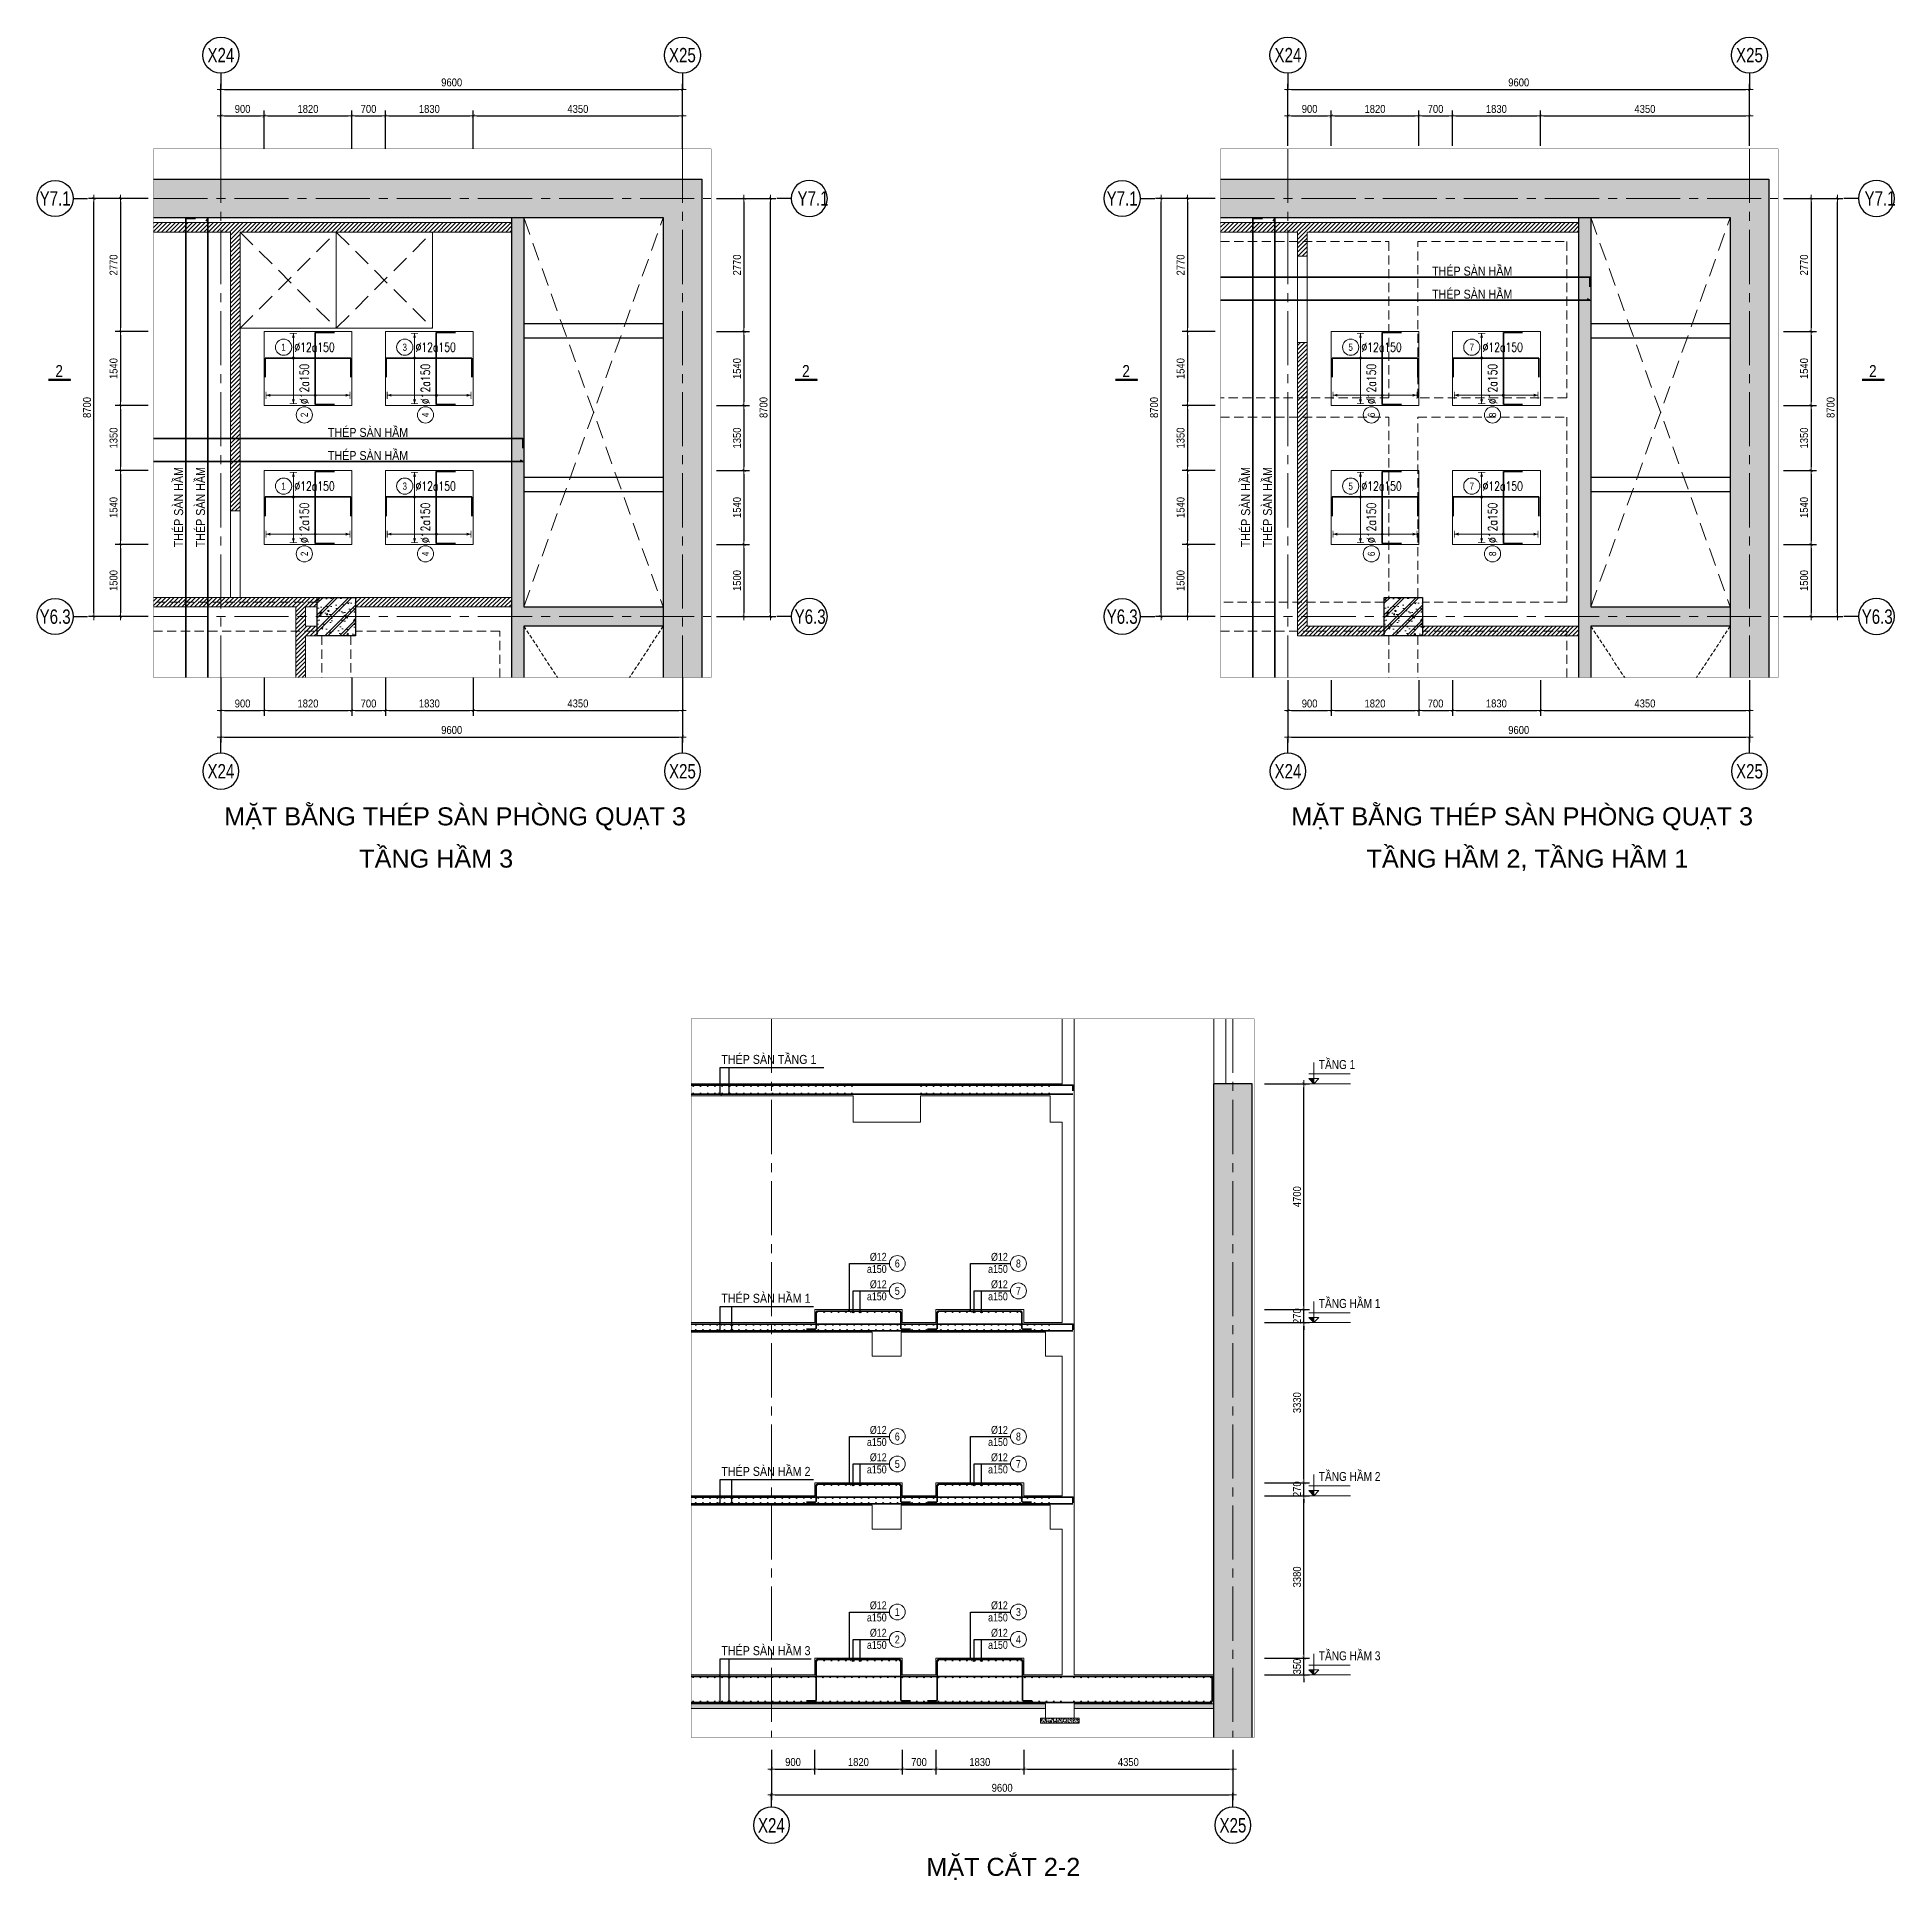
# Model space of a CAD drawing. Extents: x 517991 to 692152, y -83926 to 3506.
# Drawn here: x 517991 to 556633, y -82276 to -43942 of the extents above; entities that cross this region are included whole.
import ezdxf
from ezdxf.enums import TextEntityAlignment as Align

# ---------------------------------------------------------------- set-up
doc = ezdxf.new("R2010")
doc.units = 0
doc.header["$LTSCALE"] = 300
doc.header["$MEASUREMENT"] = 0
for name, pattern in [('CENTER2', [1.125, 0.75, -0.125, 0.125, -0.125]), ('DASHED2', [0.375, 0.25, -0.125]), ('HIDDEN', [0.375, 0.25, -0.125]), ('HIDDEN2', [4.7625, 3.175, -1.5875])]:
    doc.linetypes.add(name, pattern=pattern)
doc.layers.get('0').update_dxf_attribs({"linetype": 'CONTINUOUS'})
doc.layers.get('DEFPOINTS').update_dxf_attribs({"linetype": 'CONTINUOUS'})
for name, color, linetype, lineweight in [('00-TT.Dim', 8, 'CONTINUOUS', 13), ('B-CONTOUR2', 2, 'CONTINUOUS', 40), ('kata_text', 7, 'CONTINUOUS', 30), ('kata_thep - V', 2, 'CONTINUOUS', 35), ('kata_thep chu', 4, 'CONTINUOUS', 35), ('NDC_S_AXIS', 5, 'CENTER2', 15), ('NDC_S_BEAM', 3, 'HIDDEN2', 20), ('NDC_S_DIM', 1, 'CONTINUOUS', 15), ('NDC_S_OPENING', 5, 'DASHED2', 15), ('NDC_S_REBAR', 4, 'CONTINUOUS', 35), ('NDC_S_SLAB', 2, 'CONTINUOUS', 18), ('NDC_S_THIN LINE', 1, 'CONTINUOUS', 5), ('NDC_S_VN TEXT', 7, 'CONTINUOUS', 9), ('NDC_S_WALL', 6, 'CONTINUOUS', 25)]:
    doc.layers.add(name, color=color, linetype=linetype, lineweight=lineweight)
doc.layers.add('A-SYM', color=7, linetype='CONTINUOUS')
doc.layers.add('NDC_S-COLUMN', color=4, linetype='CONTINUOUS')
doc.styles.add('ARIAL', font='arial.ttf', dxfattribs={"width": 0.8})
doc.styles.add('Heerim', font='', dxfattribs={"width": 0.8})
doc.styles.add('kata_text', font='arial.ttf', dxfattribs={"width": 0.8})
doc.styles.add('NDC_ARIAL', font='arial.ttf', dxfattribs={"width": 0.85})
doc.styles.add('NDC_DIM', font='', dxfattribs={"width": 0.75})
doc.styles.add('NDC_ROMANS', font='romans.shx', dxfattribs={"width": 0.8})
doc.styles.get("Standard").update_dxf_attribs({"font": 'arial.ttf'})
doc.styles.get('Heerim').set_extended_font_data('Dotum')
doc.styles.get('NDC_DIM').set_extended_font_data('Dotum')
doc.dimstyles.new('NDC_1-75', dxfattribs={"dimscale": 75, "dimtxt": 2.2, "dimasz": 1, "dimexe": 1.5, "dimexo": 0, "dimgap": 0.8, "dimtad": 1, "dimdec": 0, "dimdsep": 46, "dimtxsty": 'NDC_ARIAL', "dimblk": 'DIMMARK', "dimcen": 49999.938995, "dimdle": 1.5, "dimclrd": 1, "dimclre": 1, "dimclrt": 3, "dimadec": 0, "dimazin": 0, "dimtfac": 1, "dimtdec": 0, "dimtix": 1, "dimtmove": 1, "dimatfit": 3, "dimfxl": 1, "dimarcsym": 0})
doc.dimstyles.new('NDC_dim_25', dxfattribs={"dimscale": 25, "dimtxt": 2.2, "dimasz": 1.5, "dimexe": 1.5, "dimexo": 2.5, "dimgap": 1, "dimtad": 1, "dimdec": 0, "dimzin": 0, "dimdsep": 46, "dimtxsty": 'NDC_DIM', "dimblk": 'DIMMARK', "dimcen": 0.09, "dimdle": 1.2, "dimclrd": 1, "dimclre": 1, "dimclrt": 3, "dimadec": 0, "dimazin": 0, "dimtfac": 1, "dimtdec": 0, "dimtix": 1, "dimtofl": 0, "dimtmove": 0, "dimatfit": 3, "dimfxl": 6, "dimfxlon": 1, "dimtolj": 1, "dimtzin": 0, "dimarcsym": 0})
pattern_1 = [(50, (-205660.52, -36898.2), (358.63009, -31.37607), [37.5, -412.5]), (355, (-205660.52, -36898.2), (-69.37567, 376.09607), [30, -330]), (100.4514, (-205630.64, -36900.8), (289.25469, 344.71977), [31.8701, -350.57106]), (46.1842, (-205660.52, -36798.2), (533.62052, -82.7595), [56.25, -618.75]), (96.6356, (-205616.06, -36805.1), (467.33135, 487.05894), [47.80514, -525.8565]), (351.1842, (-205660.5, -36798.2), (467.33097, 487.0593), [45, -495]), (21, (-205610.52, -36823.2), (298.45353, -201.30945), [37.5, -412.5]), (326, (-205610.52, -36823.2), (121.65767, 362.57502), [30, -330]), (71.4514, (-205585.65, -36839.96), (420.11131, 161.26525), [31.8701, -350.57106]), (37.5, (-205660.52, -36898.19), (6.079928, 166.446927), [0, -326, 0, -335, 0, -331.25]), (7.5, (-205660.52, -36898.19), (131.53477, 197.205856), [0, -191, 0, -318.5, 0, -126.25]), (327.5, (-205772.02, -36898.19), (266.911218, -11.277436), [0, -125, 0, -390, 0, -517.5]), (317.5, (-205822.02, -36898.2), (291.593085, 50.05249), [0, -162.5, 0, -259, 0, -367.5]), (45, (-205660.52, -36898.19), (-150.26019, 150.26019), []), (45, (-205660.52, -36836.94), (-150.26019, 150.26019), [])]
pattern_2 = [(50, (-183465.23, -36898.2), (358.63009, -31.37607), [37.5, -412.5]), (355, (-183465.23, -36898.2), (-69.37567, 376.09607), [30, -330]), (100.4514, (-183435.34, -36900.8), (289.25469, 344.71977), [31.8701, -350.57106]), (46.1842, (-183465.23, -36798.2), (533.62052, -82.7595), [56.25, -618.75]), (96.6356, (-183420.76, -36805.1), (467.33135, 487.05894), [47.80514, -525.8565]), (351.1842, (-183465.23, -36798.2), (467.33097, 487.0593), [45, -495]), (21, (-183415.23, -36823.2), (298.45353, -201.30945), [37.5, -412.5]), (326, (-183415.23, -36823.2), (121.65767, 362.57502), [30, -330]), (71.4514, (-183390.36, -36839.96), (420.11131, 161.26525), [31.8701, -350.57106]), (37.5, (-183465.23, -36898.19), (6.079928, 166.446927), [0, -326, 0, -335, 0, -331.25]), (7.5, (-183465.23, -36898.19), (131.53477, 197.205856), [0, -191, 0, -318.5, 0, -126.25]), (327.5, (-183576.73, -36898.19), (266.911218, -11.277436), [0, -125, 0, -390, 0, -517.5]), (317.5, (-183626.73, -36898.2), (291.593085, 50.05249), [0, -162.5, 0, -259, 0, -367.5]), (45, (-183465.23, -36898.19), (-150.26019, 150.26019), []), (45, (-183465.23, -36836.94), (-150.26019, 150.26019), [])]
pattern_3 = [(45, (-126150, 0), (-44.194174, 44.194174), [])]
pattern_4 = [(50, (-126150, 0), (71.7260183, -6.2752135), [7.5, -82.5]), (355, (-126150, 0), (-13.875133, 75.219213), [6, -66]), (100.451444, (-126144.02, -0.52), (57.850885, 68.943999), [6.374019, -70.114211]), (46.1842, (-126150, 20), (106.724133, -16.551928), [11.25, -123.75]), (96.635635, (-126141.11, 18.62), (93.466195, 97.41186), [9.561034, -105.171376]), (351.184164, (-126150, 20), (93.466195, 97.41186), [9, -99]), (21, (-126140, 15), (59.690705, -40.261889), [7.5, -82.5]), (326, (-126140, 15), (24.331533, 72.5150045), [6, -66]), (71.451445, (-126135.026, 11.645), (84.022238, 32.253115), [6.374019, -70.114211]), (37.5, (-126150, 0), (1.2159855, 33.2893854), [0, -65.2, 0, -67, 0, -66.25]), (7.5, (-126150, 0), (26.3069537, 39.4411712), [0, -38.2, 0, -63.7, 0, -25.25]), (327.5, (-126172.3, 0), (53.3822436, -2.2554872), [0, -25, 0, -78, 0, -103.5]), (317.5, (-126182.3, 0), (58.318617, 10.0104982), [0, -32.5, 0, -51.8, 0, -73.5])]

msp = doc.modelspace()

# ---------------------------------------------------------------- texts
at = {"style": 'NDC_ARIAL', "width": 0.85}
for s, p in [('THÉP SÀN HẦM', (547006.6, -48902.2)), ('THÉP SÀN HẦM', (547006.6, -49382.5)), ('THÉP SÀN HẦM', (524039.1, -52258.6)), ('THÉP SÀN HẦM', (524039.1, -52738.9)), ('THÉP SÀN TẦNG 1', (532222.1, -65302.1)), ('THÉP SÀN HẦM 1', (532222.1, -70272.1)), ('THÉP SÀN HẦM 2', (532222.1, -73872.1)), ('THÉP SÀN HẦM 3', (532222.1, -77602.1))]:
    msp.add_text(s, height=187.5, dxfattribs=at).set_placement(p)
for p in [(521027.4, -54553.7), (521483, -54553.7), (543222.6, -54553.7), (543678.3, -54553.7)]:
    msp.add_text('THÉP SÀN HẦM', height=187.5, rotation=90, dxfattribs=at).set_placement(p)
at = {"linetype": 'HIDDEN'}
for s, p in [('MẶT BẰNG THÉP SÀN PHÒNG QUẠT 3', (521882.3, -60339.2)), ('MẶT BẰNG THÉP SÀN PHÒNG QUẠT 3', (544077.6, -60339.2)), ('TẦNG HẦM 3', (524691.3, -61218)), ('TẦNG HẦM 2, TẦNG HẦM 1', (545643.7, -61218)), ('MẶT CẮT 2-2', (536487.1, -82193.3))]:
    msp.add_text(s, height=375, dxfattribs=at).set_placement(p)

# ---------------------------------------------------------------- blocks, each defined once
blk = doc.blocks.new('*U1')
for q in [(0, 0), (0, 2)]:
    blk.add_line((0, 4), q)
blk.add_circle((0, 9), 5)
at = {"style": 'Heerim', "width": 0.8}
blk.add_attdef('NO', text='', height=4, dxfattribs=at).set_placement((-0.01, 9.02), align=Align.MIDDLE_CENTER)
blk = doc.blocks.new('DIMMARK')
at = {"layer": 'NDC_S_DIM', "color": 1}
blk.add_line((-1.5, 0), (1, 0), dxfattribs=at)
at = {"layer": 'NDC_S_DIM', "color": 2, "const_width": 0.1}
blk.add_lwpolyline([(-0.42, -0.42), (0.42, 0.42)], dxfattribs=at)
blk = doc.blocks.new('*D266')
at = {"layer": 'DEFPOINTS', "color": 0, "transparency": 16777216}
for p in [(520299, -47296), (519725, -50066), (520299, -50066)]:
    blk.add_point(p, dxfattribs=at)
at = {"layer": 'NDC_S_DIM', "color": 1, "lineweight": -2, "transparency": 16777216}
for p, q in [((520299, -47296), (519613, -47296)), ((519725, -47371), (519725, -49991)), ((520299, -50066), (519613, -50066))]:
    blk.add_line(p, q, dxfattribs=at)
at = {"layer": 'NDC_S_DIM', "color": 1, "lineweight": -2, "transparency": 16777216, "xscale": 75, "yscale": 75, "zscale": 75}
for p, rotation in [((519725, -47296), 90), ((519725, -50066), 270)]:
    blk.add_blockref('DIMMARK', p, dxfattribs=dict(at, rotation=rotation))
at = {"layer": 'NDC_S_DIM', "color": 3, "transparency": 16777216, "insert": (519581, -48681), "char_height": 165, "attachment_point": 5, "rotation": 90, "style": 'NDC_ARIAL'}
blk.add_mtext('2770', dxfattribs=at)
blk = doc.blocks.new('*D267')
at = {"layer": 'DEFPOINTS', "color": 0, "transparency": 16777216}
for p in [(520299, -50066), (519725, -51606), (520299, -51606)]:
    blk.add_point(p, dxfattribs=at)
at = {"layer": 'NDC_S_DIM', "color": 1, "lineweight": -2, "transparency": 16777216}
for p, q in [((520299, -50066), (519613, -50066)), ((519725, -50141), (519725, -51531)), ((520299, -51606), (519613, -51606))]:
    blk.add_line(p, q, dxfattribs=at)
at = {"layer": 'NDC_S_DIM', "color": 1, "lineweight": -2, "transparency": 16777216, "xscale": 75, "yscale": 75, "zscale": 75}
for p, rotation in [((519725, -50066), 90), ((519725, -51606), 270)]:
    blk.add_blockref('DIMMARK', p, dxfattribs=dict(at, rotation=rotation))
at = {"layer": 'NDC_S_DIM', "color": 3, "transparency": 16777216, "insert": (519581, -50836), "char_height": 165, "attachment_point": 5, "rotation": 90, "style": 'NDC_ARIAL'}
blk.add_mtext('1540', dxfattribs=at)
blk = doc.blocks.new('*D268')
at = {"layer": 'DEFPOINTS', "color": 0, "transparency": 16777216}
for p in [(520299, -51606), (519725, -52956), (520299, -52956)]:
    blk.add_point(p, dxfattribs=at)
at = {"layer": 'NDC_S_DIM', "color": 1, "lineweight": -2, "transparency": 16777216}
for p, q in [((520299, -51606), (519613, -51606)), ((519725, -51681), (519725, -52881)), ((520299, -52956), (519613, -52956))]:
    blk.add_line(p, q, dxfattribs=at)
at = {"layer": 'NDC_S_DIM', "color": 1, "lineweight": -2, "transparency": 16777216, "xscale": 75, "yscale": 75, "zscale": 75}
for p, rotation in [((519725, -51606), 90), ((519725, -52956), 270)]:
    blk.add_blockref('DIMMARK', p, dxfattribs=dict(at, rotation=rotation))
at = {"layer": 'NDC_S_DIM', "color": 3, "transparency": 16777216, "insert": (519581, -52281), "char_height": 165, "attachment_point": 5, "rotation": 90, "style": 'NDC_ARIAL'}
blk.add_mtext('1350', dxfattribs=at)
blk = doc.blocks.new('*D269')
at = {"layer": 'DEFPOINTS', "color": 0, "transparency": 16777216}
for p in [(520299, -52956), (519725, -54496), (520299, -54496)]:
    blk.add_point(p, dxfattribs=at)
at = {"layer": 'NDC_S_DIM', "color": 1, "lineweight": -2, "transparency": 16777216}
for p, q in [((520299, -52956), (519613, -52956)), ((519725, -53031), (519725, -54421)), ((520299, -54496), (519613, -54496))]:
    blk.add_line(p, q, dxfattribs=at)
at = {"layer": 'NDC_S_DIM', "color": 1, "lineweight": -2, "transparency": 16777216, "xscale": 75, "yscale": 75, "zscale": 75}
for p, rotation in [((519725, -52956), 90), ((519725, -54496), 270)]:
    blk.add_blockref('DIMMARK', p, dxfattribs=dict(at, rotation=rotation))
at = {"layer": 'NDC_S_DIM', "color": 3, "transparency": 16777216, "insert": (519581, -53726), "char_height": 165, "attachment_point": 5, "rotation": 90, "style": 'NDC_ARIAL'}
blk.add_mtext('1540', dxfattribs=at)
blk = doc.blocks.new('*D270')
at = {"layer": 'DEFPOINTS', "color": 0, "transparency": 16777216}
for p in [(520299, -54496), (519725, -55996), (520299, -55996)]:
    blk.add_point(p, dxfattribs=at)
at = {"layer": 'NDC_S_DIM', "color": 1, "lineweight": -2, "transparency": 16777216}
for p, q in [((520299, -54496), (519613, -54496)), ((519725, -54571), (519725, -55921)), ((520299, -55996), (519613, -55996))]:
    blk.add_line(p, q, dxfattribs=at)
at = {"layer": 'NDC_S_DIM', "color": 1, "lineweight": -2, "transparency": 16777216, "xscale": 75, "yscale": 75, "zscale": 75}
for p, rotation in [((519725, -54496), 90), ((519725, -55996), 270)]:
    blk.add_blockref('DIMMARK', p, dxfattribs=dict(at, rotation=rotation))
at = {"layer": 'NDC_S_DIM', "color": 3, "transparency": 16777216, "insert": (519581, -55246), "char_height": 165, "attachment_point": 5, "rotation": 90, "style": 'NDC_ARIAL'}
blk.add_mtext('1500', dxfattribs=at)
blk = doc.blocks.new('*D271')
at = {"layer": 'DEFPOINTS', "color": 0, "transparency": 16777216}
for p in [(519173, -47296), (520299, -47296), (520299, -55996)]:
    blk.add_point(p, dxfattribs=at)
at = {"layer": 'NDC_S_DIM', "color": 1, "lineweight": -2, "transparency": 16777216}
for p, q in [((520299, -47296), (519061, -47296)), ((519173, -55921), (519173, -47371)), ((520299, -55996), (519061, -55996))]:
    blk.add_line(p, q, dxfattribs=at)
at = {"layer": 'NDC_S_DIM', "color": 1, "lineweight": -2, "transparency": 16777216, "xscale": 75, "yscale": 75, "zscale": 75}
for p, rotation in [((519173, -47296), 90), ((519173, -55996), 270)]:
    blk.add_blockref('DIMMARK', p, dxfattribs=dict(at, rotation=rotation))
at = {"layer": 'NDC_S_DIM', "color": 3, "transparency": 16777216, "insert": (519029, -51646), "char_height": 165, "attachment_point": 5, "rotation": 90, "style": 'NDC_ARIAL'}
blk.add_mtext('8700', dxfattribs=at)
blk = doc.blocks.new('*D272')
at = {"layer": 'DEFPOINTS', "color": 0, "transparency": 16777216}
for p in [(522714, -45580), (521814, -46265), (522714, -46265)]:
    blk.add_point(p, dxfattribs=at)
at = {"layer": 'NDC_S_DIM', "color": 1, "lineweight": -2, "transparency": 16777216}
for p, q in [((521814, -46265), (521814, -45468)), ((521889, -45580), (522639, -45580)), ((522714, -46265), (522714, -45468))]:
    blk.add_line(p, q, dxfattribs=at)
at = {"layer": 'NDC_S_DIM', "color": 1, "lineweight": -2, "transparency": 16777216, "xscale": 75, "yscale": 75, "zscale": 75, "rotation": 180}
blk.add_blockref('DIMMARK', (521814, -45580), dxfattribs=at)
at = {"layer": 'NDC_S_DIM', "color": 1, "lineweight": -2, "transparency": 16777216, "xscale": 75, "yscale": 75, "zscale": 75}
blk.add_blockref('DIMMARK', (522714, -45580), dxfattribs=at)
at = {"layer": 'NDC_S_DIM', "color": 3, "transparency": 16777216, "insert": (522264, -45436), "char_height": 165, "attachment_point": 5, "style": 'NDC_ARIAL'}
blk.add_mtext('900', dxfattribs=at)
blk = doc.blocks.new('*D273')
at = {"layer": 'DEFPOINTS', "color": 0, "transparency": 16777216}
for p in [(524534, -45580), (522714, -46265), (524534, -46265)]:
    blk.add_point(p, dxfattribs=at)
at = {"layer": 'NDC_S_DIM', "color": 1, "lineweight": -2, "transparency": 16777216}
for p, q in [((522714, -46265), (522714, -45468)), ((522789, -45580), (524459, -45580)), ((524534, -46265), (524534, -45468))]:
    blk.add_line(p, q, dxfattribs=at)
at = {"layer": 'NDC_S_DIM', "color": 1, "lineweight": -2, "transparency": 16777216, "xscale": 75, "yscale": 75, "zscale": 75, "rotation": 180}
blk.add_blockref('DIMMARK', (522714, -45580), dxfattribs=at)
at = {"layer": 'NDC_S_DIM', "color": 1, "lineweight": -2, "transparency": 16777216, "xscale": 75, "yscale": 75, "zscale": 75}
blk.add_blockref('DIMMARK', (524534, -45580), dxfattribs=at)
at = {"layer": 'NDC_S_DIM', "color": 3, "transparency": 16777216, "insert": (523624, -45436), "char_height": 165, "attachment_point": 5, "style": 'NDC_ARIAL'}
blk.add_mtext('1820', dxfattribs=at)
blk = doc.blocks.new('*D274')
at = {"layer": 'DEFPOINTS', "color": 0, "transparency": 16777216}
for p in [(525234, -45580), (524534, -46265), (525234, -46265)]:
    blk.add_point(p, dxfattribs=at)
at = {"layer": 'NDC_S_DIM', "color": 1, "lineweight": -2, "transparency": 16777216}
for p, q in [((524534, -46265), (524534, -45468)), ((524609, -45580), (525159, -45580)), ((525234, -46265), (525234, -45468))]:
    blk.add_line(p, q, dxfattribs=at)
at = {"layer": 'NDC_S_DIM', "color": 1, "lineweight": -2, "transparency": 16777216, "xscale": 75, "yscale": 75, "zscale": 75, "rotation": 180}
blk.add_blockref('DIMMARK', (524534, -45580), dxfattribs=at)
at = {"layer": 'NDC_S_DIM', "color": 1, "lineweight": -2, "transparency": 16777216, "xscale": 75, "yscale": 75, "zscale": 75}
blk.add_blockref('DIMMARK', (525234, -45580), dxfattribs=at)
at = {"layer": 'NDC_S_DIM', "color": 3, "transparency": 16777216, "insert": (524884, -45436), "char_height": 165, "attachment_point": 5, "style": 'NDC_ARIAL'}
blk.add_mtext('700', dxfattribs=at)
blk = doc.blocks.new('*D275')
at = {"layer": 'DEFPOINTS', "color": 0, "transparency": 16777216}
for p in [(527064, -45580), (525234, -46265), (527064, -46265)]:
    blk.add_point(p, dxfattribs=at)
at = {"layer": 'NDC_S_DIM', "color": 1, "lineweight": -2, "transparency": 16777216}
for p, q in [((525234, -46265), (525234, -45468)), ((525309, -45580), (526989, -45580)), ((527064, -46265), (527064, -45468))]:
    blk.add_line(p, q, dxfattribs=at)
at = {"layer": 'NDC_S_DIM', "color": 1, "lineweight": -2, "transparency": 16777216, "xscale": 75, "yscale": 75, "zscale": 75, "rotation": 180}
blk.add_blockref('DIMMARK', (525234, -45580), dxfattribs=at)
at = {"layer": 'NDC_S_DIM', "color": 1, "lineweight": -2, "transparency": 16777216, "xscale": 75, "yscale": 75, "zscale": 75}
blk.add_blockref('DIMMARK', (527064, -45580), dxfattribs=at)
at = {"layer": 'NDC_S_DIM', "color": 3, "transparency": 16777216, "insert": (526149, -45436), "char_height": 165, "attachment_point": 5, "style": 'NDC_ARIAL'}
blk.add_mtext('1830', dxfattribs=at)
blk = doc.blocks.new('*D276')
at = {"layer": 'DEFPOINTS', "color": 0, "transparency": 16777216}
for p in [(531414, -45580), (527064, -46265), (531414, -46265)]:
    blk.add_point(p, dxfattribs=at)
at = {"layer": 'NDC_S_DIM', "color": 1, "lineweight": -2, "transparency": 16777216}
for p, q in [((527064, -46265), (527064, -45468)), ((527139, -45580), (531339, -45580)), ((531414, -46265), (531414, -45468))]:
    blk.add_line(p, q, dxfattribs=at)
at = {"layer": 'NDC_S_DIM', "color": 1, "lineweight": -2, "transparency": 16777216, "xscale": 75, "yscale": 75, "zscale": 75, "rotation": 180}
blk.add_blockref('DIMMARK', (527064, -45580), dxfattribs=at)
at = {"layer": 'NDC_S_DIM', "color": 1, "lineweight": -2, "transparency": 16777216, "xscale": 75, "yscale": 75, "zscale": 75}
blk.add_blockref('DIMMARK', (531414, -45580), dxfattribs=at)
at = {"layer": 'NDC_S_DIM', "color": 3, "transparency": 16777216, "insert": (529239, -45436), "char_height": 165, "attachment_point": 5, "style": 'NDC_ARIAL'}
blk.add_mtext('4350', dxfattribs=at)
blk = doc.blocks.new('*D277')
at = {"layer": 'DEFPOINTS', "color": 0, "transparency": 16777216}
for p in [(531414, -45029), (521814, -46265), (531414, -46265)]:
    blk.add_point(p, dxfattribs=at)
at = {"layer": 'NDC_S_DIM', "color": 1, "lineweight": -2, "transparency": 16777216}
for p, q in [((521814, -46265), (521814, -44916)), ((521889, -45029), (531339, -45029)), ((531414, -46265), (531414, -44916))]:
    blk.add_line(p, q, dxfattribs=at)
at = {"layer": 'NDC_S_DIM', "color": 1, "lineweight": -2, "transparency": 16777216, "xscale": 75, "yscale": 75, "zscale": 75, "rotation": 180}
blk.add_blockref('DIMMARK', (521814, -45029), dxfattribs=at)
at = {"layer": 'NDC_S_DIM', "color": 1, "lineweight": -2, "transparency": 16777216, "xscale": 75, "yscale": 75, "zscale": 75}
blk.add_blockref('DIMMARK', (531414, -45029), dxfattribs=at)
at = {"layer": 'NDC_S_DIM', "color": 3, "transparency": 16777216, "insert": (526614, -44884), "char_height": 165, "attachment_point": 5, "style": 'NDC_ARIAL'}
blk.add_mtext('9600', dxfattribs=at)
blk = doc.blocks.new('*D279')
at = {"layer": 'DEFPOINTS', "color": 0, "transparency": 16777216}
for p in [(521814, -57265), (522714, -57265), (522714, -57949)]:
    blk.add_point(p, dxfattribs=at)
at = {"layer": 'NDC_S_DIM', "color": 1, "lineweight": -2, "transparency": 16777216}
for p, q in [((521814, -57265), (521814, -58061)), ((522714, -57265), (522714, -58061)), ((521889, -57949), (522639, -57949))]:
    blk.add_line(p, q, dxfattribs=at)
at = {"layer": 'NDC_S_DIM', "color": 1, "lineweight": -2, "transparency": 16777216, "xscale": 75, "yscale": 75, "zscale": 75, "rotation": 180}
blk.add_blockref('DIMMARK', (521814, -57949), dxfattribs=at)
at = {"layer": 'NDC_S_DIM', "color": 1, "lineweight": -2, "transparency": 16777216, "xscale": 75, "yscale": 75, "zscale": 75}
blk.add_blockref('DIMMARK', (522714, -57949), dxfattribs=at)
at = {"layer": 'NDC_S_DIM', "color": 3, "transparency": 16777216, "insert": (522264, -57805), "char_height": 165, "attachment_point": 5, "style": 'NDC_ARIAL'}
blk.add_mtext('900', dxfattribs=at)
blk = doc.blocks.new('*D280')
at = {"layer": 'DEFPOINTS', "color": 0, "transparency": 16777216}
for p in [(522714, -57265), (524534, -57265), (524534, -57949)]:
    blk.add_point(p, dxfattribs=at)
at = {"layer": 'NDC_S_DIM', "color": 1, "lineweight": -2, "transparency": 16777216}
for p, q in [((522714, -57265), (522714, -58061)), ((524534, -57265), (524534, -58061)), ((522789, -57949), (524459, -57949))]:
    blk.add_line(p, q, dxfattribs=at)
at = {"layer": 'NDC_S_DIM', "color": 1, "lineweight": -2, "transparency": 16777216, "xscale": 75, "yscale": 75, "zscale": 75, "rotation": 180}
blk.add_blockref('DIMMARK', (522714, -57949), dxfattribs=at)
at = {"layer": 'NDC_S_DIM', "color": 1, "lineweight": -2, "transparency": 16777216, "xscale": 75, "yscale": 75, "zscale": 75}
blk.add_blockref('DIMMARK', (524534, -57949), dxfattribs=at)
at = {"layer": 'NDC_S_DIM', "color": 3, "transparency": 16777216, "insert": (523624, -57805), "char_height": 165, "attachment_point": 5, "style": 'NDC_ARIAL'}
blk.add_mtext('1820', dxfattribs=at)
blk = doc.blocks.new('*D281')
at = {"layer": 'DEFPOINTS', "color": 0, "transparency": 16777216}
for p in [(524534, -57265), (525234, -57265), (525234, -57949)]:
    blk.add_point(p, dxfattribs=at)
at = {"layer": 'NDC_S_DIM', "color": 1, "lineweight": -2, "transparency": 16777216}
for p, q in [((524534, -57265), (524534, -58061)), ((525234, -57265), (525234, -58061)), ((524609, -57949), (525159, -57949))]:
    blk.add_line(p, q, dxfattribs=at)
at = {"layer": 'NDC_S_DIM', "color": 1, "lineweight": -2, "transparency": 16777216, "xscale": 75, "yscale": 75, "zscale": 75, "rotation": 180}
blk.add_blockref('DIMMARK', (524534, -57949), dxfattribs=at)
at = {"layer": 'NDC_S_DIM', "color": 1, "lineweight": -2, "transparency": 16777216, "xscale": 75, "yscale": 75, "zscale": 75}
blk.add_blockref('DIMMARK', (525234, -57949), dxfattribs=at)
at = {"layer": 'NDC_S_DIM', "color": 3, "transparency": 16777216, "insert": (524884, -57805), "char_height": 165, "attachment_point": 5, "style": 'NDC_ARIAL'}
blk.add_mtext('700', dxfattribs=at)
blk = doc.blocks.new('*D282')
at = {"layer": 'DEFPOINTS', "color": 0, "transparency": 16777216}
for p in [(525234, -57265), (527064, -57265), (527064, -57949)]:
    blk.add_point(p, dxfattribs=at)
at = {"layer": 'NDC_S_DIM', "color": 1, "lineweight": -2, "transparency": 16777216}
for p, q in [((525234, -57265), (525234, -58061)), ((527064, -57265), (527064, -58061)), ((525309, -57949), (526989, -57949))]:
    blk.add_line(p, q, dxfattribs=at)
at = {"layer": 'NDC_S_DIM', "color": 1, "lineweight": -2, "transparency": 16777216, "xscale": 75, "yscale": 75, "zscale": 75, "rotation": 180}
blk.add_blockref('DIMMARK', (525234, -57949), dxfattribs=at)
at = {"layer": 'NDC_S_DIM', "color": 1, "lineweight": -2, "transparency": 16777216, "xscale": 75, "yscale": 75, "zscale": 75}
blk.add_blockref('DIMMARK', (527064, -57949), dxfattribs=at)
at = {"layer": 'NDC_S_DIM', "color": 3, "transparency": 16777216, "insert": (526149, -57804), "char_height": 165, "attachment_point": 5, "style": 'NDC_ARIAL'}
blk.add_mtext('1830', dxfattribs=at)
blk = doc.blocks.new('*D283')
at = {"layer": 'DEFPOINTS', "color": 0, "transparency": 16777216}
for p in [(527064, -57265), (531414, -57265), (531414, -57949)]:
    blk.add_point(p, dxfattribs=at)
at = {"layer": 'NDC_S_DIM', "color": 1, "lineweight": -2, "transparency": 16777216}
for p, q in [((527064, -57265), (527064, -58061)), ((531414, -57265), (531414, -58061)), ((527139, -57949), (531339, -57949))]:
    blk.add_line(p, q, dxfattribs=at)
at = {"layer": 'NDC_S_DIM', "color": 1, "lineweight": -2, "transparency": 16777216, "xscale": 75, "yscale": 75, "zscale": 75, "rotation": 180}
blk.add_blockref('DIMMARK', (527064, -57949), dxfattribs=at)
at = {"layer": 'NDC_S_DIM', "color": 1, "lineweight": -2, "transparency": 16777216, "xscale": 75, "yscale": 75, "zscale": 75}
blk.add_blockref('DIMMARK', (531414, -57949), dxfattribs=at)
at = {"layer": 'NDC_S_DIM', "color": 3, "transparency": 16777216, "insert": (529239, -57804), "char_height": 165, "attachment_point": 5, "style": 'NDC_ARIAL'}
blk.add_mtext('4350', dxfattribs=at)
blk = doc.blocks.new('*D278')
at = {"layer": 'DEFPOINTS', "color": 0, "transparency": 16777216}
for p in [(521814, -57265), (531414, -57265), (531414, -58501)]:
    blk.add_point(p, dxfattribs=at)
at = {"layer": 'NDC_S_DIM', "color": 1, "lineweight": -2, "transparency": 16777216}
for p, q in [((521814, -57265), (521814, -58613)), ((531414, -57265), (531414, -58613)), ((521889, -58501), (531339, -58501))]:
    blk.add_line(p, q, dxfattribs=at)
at = {"layer": 'NDC_S_DIM', "color": 1, "lineweight": -2, "transparency": 16777216, "xscale": 75, "yscale": 75, "zscale": 75, "rotation": 180}
blk.add_blockref('DIMMARK', (521814, -58501), dxfattribs=at)
at = {"layer": 'NDC_S_DIM', "color": 1, "lineweight": -2, "transparency": 16777216, "xscale": 75, "yscale": 75, "zscale": 75}
blk.add_blockref('DIMMARK', (531414, -58501), dxfattribs=at)
at = {"layer": 'NDC_S_DIM', "color": 3, "transparency": 16777216, "insert": (526614, -58356), "char_height": 165, "attachment_point": 5, "style": 'NDC_ARIAL'}
blk.add_mtext('9600', dxfattribs=at)
blk = doc.blocks.new('*D308')
at = {"layer": 'DEFPOINTS', "color": 0, "transparency": 16777216}
for p in [(532120, -47296), (532120, -50066), (532694, -50066)]:
    blk.add_point(p, dxfattribs=at)
at = {"layer": 'NDC_S_DIM', "color": 1, "lineweight": -2, "transparency": 16777216}
for p, q in [((532120, -47296), (532806, -47296)), ((532694, -47371), (532694, -49991)), ((532120, -50066), (532806, -50066))]:
    blk.add_line(p, q, dxfattribs=at)
at = {"layer": 'NDC_S_DIM', "color": 1, "lineweight": -2, "transparency": 16777216, "xscale": 75, "yscale": 75, "zscale": 75}
for p, rotation in [((532694, -47296), 90), ((532694, -50066), 270)]:
    blk.add_blockref('DIMMARK', p, dxfattribs=dict(at, rotation=rotation))
at = {"layer": 'NDC_S_DIM', "color": 3, "transparency": 16777216, "insert": (532549, -48681), "char_height": 165, "attachment_point": 5, "rotation": 90, "style": 'NDC_ARIAL'}
blk.add_mtext('2770', dxfattribs=at)
blk = doc.blocks.new('*D309')
at = {"layer": 'DEFPOINTS', "color": 0, "transparency": 16777216}
for p in [(532120, -50066), (532120, -51606), (532694, -51606)]:
    blk.add_point(p, dxfattribs=at)
at = {"layer": 'NDC_S_DIM', "color": 1, "lineweight": -2, "transparency": 16777216}
for p, q in [((532120, -50066), (532806, -50066)), ((532694, -50141), (532694, -51531)), ((532120, -51606), (532806, -51606))]:
    blk.add_line(p, q, dxfattribs=at)
at = {"layer": 'NDC_S_DIM', "color": 1, "lineweight": -2, "transparency": 16777216, "xscale": 75, "yscale": 75, "zscale": 75}
for p, rotation in [((532694, -50066), 90), ((532694, -51606), 270)]:
    blk.add_blockref('DIMMARK', p, dxfattribs=dict(at, rotation=rotation))
at = {"layer": 'NDC_S_DIM', "color": 3, "transparency": 16777216, "insert": (532549, -50836), "char_height": 165, "attachment_point": 5, "rotation": 90, "style": 'NDC_ARIAL'}
blk.add_mtext('1540', dxfattribs=at)
blk = doc.blocks.new('*D310')
at = {"layer": 'DEFPOINTS', "color": 0, "transparency": 16777216}
for p in [(532120, -51606), (532120, -52956), (532694, -52956)]:
    blk.add_point(p, dxfattribs=at)
at = {"layer": 'NDC_S_DIM', "color": 1, "lineweight": -2, "transparency": 16777216}
for p, q in [((532120, -51606), (532806, -51606)), ((532694, -51681), (532694, -52881)), ((532120, -52956), (532806, -52956))]:
    blk.add_line(p, q, dxfattribs=at)
at = {"layer": 'NDC_S_DIM', "color": 1, "lineweight": -2, "transparency": 16777216, "xscale": 75, "yscale": 75, "zscale": 75}
for p, rotation in [((532694, -51606), 90), ((532694, -52956), 270)]:
    blk.add_blockref('DIMMARK', p, dxfattribs=dict(at, rotation=rotation))
at = {"layer": 'NDC_S_DIM', "color": 3, "transparency": 16777216, "insert": (532549, -52281), "char_height": 165, "attachment_point": 5, "rotation": 90, "style": 'NDC_ARIAL'}
blk.add_mtext('1350', dxfattribs=at)
blk = doc.blocks.new('*D311')
at = {"layer": 'DEFPOINTS', "color": 0, "transparency": 16777216}
for p in [(532120, -52956), (532120, -54496), (532694, -54496)]:
    blk.add_point(p, dxfattribs=at)
at = {"layer": 'NDC_S_DIM', "color": 1, "lineweight": -2, "transparency": 16777216}
for p, q in [((532120, -52956), (532806, -52956)), ((532694, -53031), (532694, -54421)), ((532120, -54496), (532806, -54496))]:
    blk.add_line(p, q, dxfattribs=at)
at = {"layer": 'NDC_S_DIM', "color": 1, "lineweight": -2, "transparency": 16777216, "xscale": 75, "yscale": 75, "zscale": 75}
for p, rotation in [((532694, -52956), 90), ((532694, -54496), 270)]:
    blk.add_blockref('DIMMARK', p, dxfattribs=dict(at, rotation=rotation))
at = {"layer": 'NDC_S_DIM', "color": 3, "transparency": 16777216, "insert": (532549, -53726), "char_height": 165, "attachment_point": 5, "rotation": 90, "style": 'NDC_ARIAL'}
blk.add_mtext('1540', dxfattribs=at)
blk = doc.blocks.new('*D312')
at = {"layer": 'DEFPOINTS', "color": 0, "transparency": 16777216}
for p in [(532120, -54496), (532120, -55996), (532694, -55996)]:
    blk.add_point(p, dxfattribs=at)
at = {"layer": 'NDC_S_DIM', "color": 1, "lineweight": -2, "transparency": 16777216}
for p, q in [((532120, -54496), (532806, -54496)), ((532694, -54571), (532694, -55921)), ((532120, -55996), (532806, -55996))]:
    blk.add_line(p, q, dxfattribs=at)
at = {"layer": 'NDC_S_DIM', "color": 1, "lineweight": -2, "transparency": 16777216, "xscale": 75, "yscale": 75, "zscale": 75}
for p, rotation in [((532694, -54496), 90), ((532694, -55996), 270)]:
    blk.add_blockref('DIMMARK', p, dxfattribs=dict(at, rotation=rotation))
at = {"layer": 'NDC_S_DIM', "color": 3, "transparency": 16777216, "insert": (532549, -55246), "char_height": 165, "attachment_point": 5, "rotation": 90, "style": 'NDC_ARIAL'}
blk.add_mtext('1500', dxfattribs=at)
blk = doc.blocks.new('*D313')
at = {"layer": 'DEFPOINTS', "color": 0, "transparency": 16777216}
for p in [(532120, -47296), (533245, -47296), (532120, -55996)]:
    blk.add_point(p, dxfattribs=at)
at = {"layer": 'NDC_S_DIM', "color": 1, "lineweight": -2, "transparency": 16777216}
for p, q in [((532120, -47296), (533358, -47296)), ((533245, -55921), (533245, -47371)), ((532120, -55996), (533358, -55996))]:
    blk.add_line(p, q, dxfattribs=at)
at = {"layer": 'NDC_S_DIM', "color": 1, "lineweight": -2, "transparency": 16777216, "xscale": 75, "yscale": 75, "zscale": 75}
for p, rotation in [((533245, -47296), 90), ((533245, -55996), 270)]:
    blk.add_blockref('DIMMARK', p, dxfattribs=dict(at, rotation=rotation))
at = {"layer": 'NDC_S_DIM', "color": 3, "transparency": 16777216, "insert": (533101, -51646), "char_height": 165, "attachment_point": 5, "rotation": 90, "style": 'NDC_ARIAL'}
blk.add_mtext('8700', dxfattribs=at)
blk = doc.blocks.new('*U315')
h = blk.add_hatch(color=1)
edge = h.paths.add_edge_path()
edge.add_arc((0, 0), 0.3, 0, 360)
at = {"layer": 'NDC_S_DIM', "color": 1}
for q in [(0, 6.84), (0, -12.69)]:
    blk.add_line((0, 0), q, dxfattribs=at)
for points in [[(-1, 6.84, 0.2, 0.2, 0), (1, 6.84, 0, 0, 0)], [(-1, -12.69, 0.2, 0.2, 0), (1, -12.69, 0, 0, 0)]]:
    blk.add_lwpolyline(points, format="xyseb", dxfattribs=at)
at = {"layer": 'NDC_S_DIM'}
blk.add_circle((-2.72, 3), 2.25, dxfattribs=at)
at = {"layer": 'NDC_S_DIM', "color": 1}
blk.add_circle((0, 0), 0.3, dxfattribs=at)
for points in [[(-0.4, 5.64), (0, 6.84), (0.4, 5.64)], [(-0.4, -11.49), (0, -12.69), (0.4, -11.49)]]:
    blk.add_solid(points, dxfattribs=at)
at = {"layer": 'NDC_S_REBAR'}
for p, q in [((0, 0), (-7.84, 0)), ((-7.84, 0), (-7.84, -5.33)), ((0, 0), (15.9, 0)), ((15.9, 0), (15.9, -5.33))]:
    blk.add_line(p, q, dxfattribs=at)
at = {"layer": 'NDC_S_VN TEXT', "style": 'ARIAL', "width": 0.8}
blk.add_attdef('KHT', text='', height=2, dxfattribs=at).set_placement((-2.72, 3), align=Align.MIDDLE_CENTER)
at = {"layer": 'NDC_S_VN TEXT', "color": 3, "style": 'NDC_ROMANS', "width": 0.75}
blk.add_attdef('DKT', (0.28, 1.75), '', height=2.5, dxfattribs=at)
blk = doc.blocks.new('*U314')
h = blk.add_hatch(color=1)
edge = h.paths.add_edge_path()
edge.add_arc((0, 0), 0.3, 0, 360)
at = {"layer": 'NDC_S_DIM', "color": 1}
for q in [(0, 13.63), (0, -9.63)]:
    blk.add_line((0, 0), q, dxfattribs=at)
for points in [[(-1, 13.63, 0.2, 0.2, 0), (1, 13.63, 0, 0, 0)], [(-1, -9.63, 0.2, 0.2, 0), (1, -9.63, 0, 0, 0)]]:
    blk.add_lwpolyline(points, format="xyseb", dxfattribs=at)
at = {"layer": 'NDC_S_DIM'}
blk.add_circle((-5.46, 3), 2.25, dxfattribs=at)
at = {"layer": 'NDC_S_DIM', "color": 1}
blk.add_circle((0, 0), 0.3, dxfattribs=at)
for points in [[(-0.4, 12.43), (0, 13.63), (0.4, 12.43)], [(-0.4, -8.43), (0, -9.63), (0.4, -8.43)]]:
    blk.add_solid(points, dxfattribs=at)
at = {"layer": 'NDC_S_REBAR'}
for p, q in [((0, 0), (-2.6, 0)), ((-2.6, 0), (-2.6, -5.33)), ((0, 0), (17.4, 0)), ((17.4, 0), (17.4, -5.33))]:
    blk.add_line(p, q, dxfattribs=at)
at = {"layer": 'NDC_S_VN TEXT', "style": 'ARIAL', "width": 0.8}
blk.add_attdef('KHT', text='', height=2, dxfattribs=at).set_placement((-5.46, 3), align=Align.MIDDLE_CENTER)
at = {"layer": 'NDC_S_VN TEXT', "color": 3, "style": 'NDC_ROMANS', "width": 0.75}
blk.add_attdef('DKT', (-2.46, 1.75), '', height=2.5, dxfattribs=at)
blk = doc.blocks.new('*D316')
at = {"layer": 'DEFPOINTS', "color": 0, "transparency": 16777216}
for p in [(542494, -47296), (541921, -50066), (542494, -50066)]:
    blk.add_point(p, dxfattribs=at)
at = {"layer": 'NDC_S_DIM', "color": 1, "lineweight": -2, "transparency": 16777216}
for p, q in [((542494, -47296), (541808, -47296)), ((541921, -47371), (541921, -49991)), ((542494, -50066), (541808, -50066))]:
    blk.add_line(p, q, dxfattribs=at)
at = {"layer": 'NDC_S_DIM', "color": 1, "lineweight": -2, "transparency": 16777216, "xscale": 75, "yscale": 75, "zscale": 75}
for p, rotation in [((541921, -47296), 90), ((541921, -50066), 270)]:
    blk.add_blockref('DIMMARK', p, dxfattribs=dict(at, rotation=rotation))
at = {"layer": 'NDC_S_DIM', "color": 3, "transparency": 16777216, "insert": (541776, -48681), "char_height": 165, "attachment_point": 5, "rotation": 90, "style": 'NDC_ARIAL'}
blk.add_mtext('2770', dxfattribs=at)
blk = doc.blocks.new('*D317')
at = {"layer": 'DEFPOINTS', "color": 0, "transparency": 16777216}
for p in [(542494, -50066), (541921, -51606), (542494, -51606)]:
    blk.add_point(p, dxfattribs=at)
at = {"layer": 'NDC_S_DIM', "color": 1, "lineweight": -2, "transparency": 16777216}
for p, q in [((542494, -50066), (541808, -50066)), ((541921, -50141), (541921, -51531)), ((542494, -51606), (541808, -51606))]:
    blk.add_line(p, q, dxfattribs=at)
at = {"layer": 'NDC_S_DIM', "color": 1, "lineweight": -2, "transparency": 16777216, "xscale": 75, "yscale": 75, "zscale": 75}
for p, rotation in [((541921, -50066), 90), ((541921, -51606), 270)]:
    blk.add_blockref('DIMMARK', p, dxfattribs=dict(at, rotation=rotation))
at = {"layer": 'NDC_S_DIM', "color": 3, "transparency": 16777216, "insert": (541776, -50836), "char_height": 165, "attachment_point": 5, "rotation": 90, "style": 'NDC_ARIAL'}
blk.add_mtext('1540', dxfattribs=at)
blk = doc.blocks.new('*D318')
at = {"layer": 'DEFPOINTS', "color": 0, "transparency": 16777216}
for p in [(542494, -51606), (541921, -52956), (542494, -52956)]:
    blk.add_point(p, dxfattribs=at)
at = {"layer": 'NDC_S_DIM', "color": 1, "lineweight": -2, "transparency": 16777216}
for p, q in [((542494, -51606), (541808, -51606)), ((541921, -51681), (541921, -52881)), ((542494, -52956), (541808, -52956))]:
    blk.add_line(p, q, dxfattribs=at)
at = {"layer": 'NDC_S_DIM', "color": 1, "lineweight": -2, "transparency": 16777216, "xscale": 75, "yscale": 75, "zscale": 75}
for p, rotation in [((541921, -51606), 90), ((541921, -52956), 270)]:
    blk.add_blockref('DIMMARK', p, dxfattribs=dict(at, rotation=rotation))
at = {"layer": 'NDC_S_DIM', "color": 3, "transparency": 16777216, "insert": (541776, -52281), "char_height": 165, "attachment_point": 5, "rotation": 90, "style": 'NDC_ARIAL'}
blk.add_mtext('1350', dxfattribs=at)
blk = doc.blocks.new('*D319')
at = {"layer": 'DEFPOINTS', "color": 0, "transparency": 16777216}
for p in [(542494, -52956), (541921, -54496), (542494, -54496)]:
    blk.add_point(p, dxfattribs=at)
at = {"layer": 'NDC_S_DIM', "color": 1, "lineweight": -2, "transparency": 16777216}
for p, q in [((542494, -52956), (541808, -52956)), ((541921, -53031), (541921, -54421)), ((542494, -54496), (541808, -54496))]:
    blk.add_line(p, q, dxfattribs=at)
at = {"layer": 'NDC_S_DIM', "color": 1, "lineweight": -2, "transparency": 16777216, "xscale": 75, "yscale": 75, "zscale": 75}
for p, rotation in [((541921, -52956), 90), ((541921, -54496), 270)]:
    blk.add_blockref('DIMMARK', p, dxfattribs=dict(at, rotation=rotation))
at = {"layer": 'NDC_S_DIM', "color": 3, "transparency": 16777216, "insert": (541776, -53726), "char_height": 165, "attachment_point": 5, "rotation": 90, "style": 'NDC_ARIAL'}
blk.add_mtext('1540', dxfattribs=at)
blk = doc.blocks.new('*D320')
at = {"layer": 'DEFPOINTS', "color": 0, "transparency": 16777216}
for p in [(542494, -54496), (541921, -55996), (542494, -55996)]:
    blk.add_point(p, dxfattribs=at)
at = {"layer": 'NDC_S_DIM', "color": 1, "lineweight": -2, "transparency": 16777216}
for p, q in [((542494, -54496), (541808, -54496)), ((541921, -54571), (541921, -55921)), ((542494, -55996), (541808, -55996))]:
    blk.add_line(p, q, dxfattribs=at)
at = {"layer": 'NDC_S_DIM', "color": 1, "lineweight": -2, "transparency": 16777216, "xscale": 75, "yscale": 75, "zscale": 75}
for p, rotation in [((541921, -54496), 90), ((541921, -55996), 270)]:
    blk.add_blockref('DIMMARK', p, dxfattribs=dict(at, rotation=rotation))
at = {"layer": 'NDC_S_DIM', "color": 3, "transparency": 16777216, "insert": (541776, -55246), "char_height": 165, "attachment_point": 5, "rotation": 90, "style": 'NDC_ARIAL'}
blk.add_mtext('1500', dxfattribs=at)
blk = doc.blocks.new('*D321')
at = {"layer": 'DEFPOINTS', "color": 0, "transparency": 16777216}
for p in [(541369, -47296), (542494, -47296), (542494, -55996)]:
    blk.add_point(p, dxfattribs=at)
at = {"layer": 'NDC_S_DIM', "color": 1, "lineweight": -2, "transparency": 16777216}
for p, q in [((542494, -47296), (541256, -47296)), ((541369, -55921), (541369, -47371)), ((542494, -55996), (541256, -55996))]:
    blk.add_line(p, q, dxfattribs=at)
at = {"layer": 'NDC_S_DIM', "color": 1, "lineweight": -2, "transparency": 16777216, "xscale": 75, "yscale": 75, "zscale": 75}
for p, rotation in [((541369, -47296), 90), ((541369, -55996), 270)]:
    blk.add_blockref('DIMMARK', p, dxfattribs=dict(at, rotation=rotation))
at = {"layer": 'NDC_S_DIM', "color": 3, "transparency": 16777216, "insert": (541225, -51646), "char_height": 165, "attachment_point": 5, "rotation": 90, "style": 'NDC_ARIAL'}
blk.add_mtext('8700', dxfattribs=at)
blk = doc.blocks.new('*D322')
at = {"layer": 'DEFPOINTS', "color": 0, "transparency": 16777216}
for p in [(544909, -45580), (544009, -46203), (544909, -46203)]:
    blk.add_point(p, dxfattribs=at)
at = {"layer": 'NDC_S_DIM', "color": 1, "lineweight": -2, "transparency": 16777216}
for p, q in [((544009, -46203), (544009, -45468)), ((544084, -45580), (544834, -45580)), ((544909, -46203), (544909, -45468))]:
    blk.add_line(p, q, dxfattribs=at)
at = {"layer": 'NDC_S_DIM', "color": 1, "lineweight": -2, "transparency": 16777216, "xscale": 75, "yscale": 75, "zscale": 75, "rotation": 180}
blk.add_blockref('DIMMARK', (544009, -45580), dxfattribs=at)
at = {"layer": 'NDC_S_DIM', "color": 1, "lineweight": -2, "transparency": 16777216, "xscale": 75, "yscale": 75, "zscale": 75}
blk.add_blockref('DIMMARK', (544909, -45580), dxfattribs=at)
at = {"layer": 'NDC_S_DIM', "color": 3, "transparency": 16777216, "insert": (544459, -45436), "char_height": 165, "attachment_point": 5, "style": 'NDC_ARIAL'}
blk.add_mtext('900', dxfattribs=at)
blk = doc.blocks.new('*D323')
at = {"layer": 'DEFPOINTS', "color": 0, "transparency": 16777216}
for p in [(546729, -45580), (544909, -46203), (546729, -46203)]:
    blk.add_point(p, dxfattribs=at)
at = {"layer": 'NDC_S_DIM', "color": 1, "lineweight": -2, "transparency": 16777216}
for p, q in [((544909, -46203), (544909, -45468)), ((544984, -45580), (546654, -45580)), ((546729, -46203), (546729, -45468))]:
    blk.add_line(p, q, dxfattribs=at)
at = {"layer": 'NDC_S_DIM', "color": 1, "lineweight": -2, "transparency": 16777216, "xscale": 75, "yscale": 75, "zscale": 75, "rotation": 180}
blk.add_blockref('DIMMARK', (544909, -45580), dxfattribs=at)
at = {"layer": 'NDC_S_DIM', "color": 1, "lineweight": -2, "transparency": 16777216, "xscale": 75, "yscale": 75, "zscale": 75}
blk.add_blockref('DIMMARK', (546729, -45580), dxfattribs=at)
at = {"layer": 'NDC_S_DIM', "color": 3, "transparency": 16777216, "insert": (545819, -45436), "char_height": 165, "attachment_point": 5, "style": 'NDC_ARIAL'}
blk.add_mtext('1820', dxfattribs=at)
blk = doc.blocks.new('*D324')
at = {"layer": 'DEFPOINTS', "color": 0, "transparency": 16777216}
for p in [(547429, -45580), (546729, -46203), (547429, -46203)]:
    blk.add_point(p, dxfattribs=at)
at = {"layer": 'NDC_S_DIM', "color": 1, "lineweight": -2, "transparency": 16777216}
for p, q in [((546729, -46203), (546729, -45468)), ((546804, -45580), (547354, -45580)), ((547429, -46203), (547429, -45468))]:
    blk.add_line(p, q, dxfattribs=at)
at = {"layer": 'NDC_S_DIM', "color": 1, "lineweight": -2, "transparency": 16777216, "xscale": 75, "yscale": 75, "zscale": 75, "rotation": 180}
blk.add_blockref('DIMMARK', (546729, -45580), dxfattribs=at)
at = {"layer": 'NDC_S_DIM', "color": 1, "lineweight": -2, "transparency": 16777216, "xscale": 75, "yscale": 75, "zscale": 75}
blk.add_blockref('DIMMARK', (547429, -45580), dxfattribs=at)
at = {"layer": 'NDC_S_DIM', "color": 3, "transparency": 16777216, "insert": (547079, -45436), "char_height": 165, "attachment_point": 5, "style": 'NDC_ARIAL'}
blk.add_mtext('700', dxfattribs=at)
blk = doc.blocks.new('*D325')
at = {"layer": 'DEFPOINTS', "color": 0, "transparency": 16777216}
for p in [(549259, -45580), (547429, -46203), (549259, -46203)]:
    blk.add_point(p, dxfattribs=at)
at = {"layer": 'NDC_S_DIM', "color": 1, "lineweight": -2, "transparency": 16777216}
for p, q in [((547429, -46203), (547429, -45468)), ((547504, -45580), (549184, -45580)), ((549259, -46203), (549259, -45468))]:
    blk.add_line(p, q, dxfattribs=at)
at = {"layer": 'NDC_S_DIM', "color": 1, "lineweight": -2, "transparency": 16777216, "xscale": 75, "yscale": 75, "zscale": 75, "rotation": 180}
blk.add_blockref('DIMMARK', (547429, -45580), dxfattribs=at)
at = {"layer": 'NDC_S_DIM', "color": 1, "lineweight": -2, "transparency": 16777216, "xscale": 75, "yscale": 75, "zscale": 75}
blk.add_blockref('DIMMARK', (549259, -45580), dxfattribs=at)
at = {"layer": 'NDC_S_DIM', "color": 3, "transparency": 16777216, "insert": (548344, -45436), "char_height": 165, "attachment_point": 5, "style": 'NDC_ARIAL'}
blk.add_mtext('1830', dxfattribs=at)
blk = doc.blocks.new('*D326')
at = {"layer": 'DEFPOINTS', "color": 0, "transparency": 16777216}
for p in [(553609, -45580), (549259, -46203), (553609, -46203)]:
    blk.add_point(p, dxfattribs=at)
at = {"layer": 'NDC_S_DIM', "color": 1, "lineweight": -2, "transparency": 16777216}
for p, q in [((549259, -46203), (549259, -45468)), ((549334, -45580), (553534, -45580)), ((553609, -46203), (553609, -45468))]:
    blk.add_line(p, q, dxfattribs=at)
at = {"layer": 'NDC_S_DIM', "color": 1, "lineweight": -2, "transparency": 16777216, "xscale": 75, "yscale": 75, "zscale": 75, "rotation": 180}
blk.add_blockref('DIMMARK', (549259, -45580), dxfattribs=at)
at = {"layer": 'NDC_S_DIM', "color": 1, "lineweight": -2, "transparency": 16777216, "xscale": 75, "yscale": 75, "zscale": 75}
blk.add_blockref('DIMMARK', (553609, -45580), dxfattribs=at)
at = {"layer": 'NDC_S_DIM', "color": 3, "transparency": 16777216, "insert": (551434, -45436), "char_height": 165, "attachment_point": 5, "style": 'NDC_ARIAL'}
blk.add_mtext('4350', dxfattribs=at)
blk = doc.blocks.new('*D327')
at = {"layer": 'DEFPOINTS', "color": 0, "transparency": 16777216}
for p in [(553609, -45029), (544009, -46203), (553609, -46203)]:
    blk.add_point(p, dxfattribs=at)
at = {"layer": 'NDC_S_DIM', "color": 1, "lineweight": -2, "transparency": 16777216}
for p, q in [((544009, -46203), (544009, -44916)), ((544084, -45029), (553534, -45029)), ((553609, -46203), (553609, -44916))]:
    blk.add_line(p, q, dxfattribs=at)
at = {"layer": 'NDC_S_DIM', "color": 1, "lineweight": -2, "transparency": 16777216, "xscale": 75, "yscale": 75, "zscale": 75, "rotation": 180}
blk.add_blockref('DIMMARK', (544009, -45029), dxfattribs=at)
at = {"layer": 'NDC_S_DIM', "color": 1, "lineweight": -2, "transparency": 16777216, "xscale": 75, "yscale": 75, "zscale": 75}
blk.add_blockref('DIMMARK', (553609, -45029), dxfattribs=at)
at = {"layer": 'NDC_S_DIM', "color": 3, "transparency": 16777216, "insert": (548809, -44884), "char_height": 165, "attachment_point": 5, "style": 'NDC_ARIAL'}
blk.add_mtext('9600', dxfattribs=at)
blk = doc.blocks.new('*D328')
at = {"layer": 'DEFPOINTS', "color": 0, "transparency": 16777216}
for p in [(544009, -57316), (544909, -57316), (544909, -57949)]:
    blk.add_point(p, dxfattribs=at)
at = {"layer": 'NDC_S_DIM', "color": 1, "lineweight": -2, "transparency": 16777216}
for p, q in [((544009, -57316), (544009, -58061)), ((544909, -57316), (544909, -58061)), ((544084, -57949), (544834, -57949))]:
    blk.add_line(p, q, dxfattribs=at)
at = {"layer": 'NDC_S_DIM', "color": 1, "lineweight": -2, "transparency": 16777216, "xscale": 75, "yscale": 75, "zscale": 75, "rotation": 180}
blk.add_blockref('DIMMARK', (544009, -57949), dxfattribs=at)
at = {"layer": 'NDC_S_DIM', "color": 1, "lineweight": -2, "transparency": 16777216, "xscale": 75, "yscale": 75, "zscale": 75}
blk.add_blockref('DIMMARK', (544909, -57949), dxfattribs=at)
at = {"layer": 'NDC_S_DIM', "color": 3, "transparency": 16777216, "insert": (544459, -57805), "char_height": 165, "attachment_point": 5, "style": 'NDC_ARIAL'}
blk.add_mtext('900', dxfattribs=at)
blk = doc.blocks.new('*D329')
at = {"layer": 'DEFPOINTS', "color": 0, "transparency": 16777216}
for p in [(544909, -57316), (546729, -57316), (546729, -57949)]:
    blk.add_point(p, dxfattribs=at)
at = {"layer": 'NDC_S_DIM', "color": 1, "lineweight": -2, "transparency": 16777216}
for p, q in [((544909, -57316), (544909, -58061)), ((546729, -57316), (546729, -58061)), ((544984, -57949), (546654, -57949))]:
    blk.add_line(p, q, dxfattribs=at)
at = {"layer": 'NDC_S_DIM', "color": 1, "lineweight": -2, "transparency": 16777216, "xscale": 75, "yscale": 75, "zscale": 75, "rotation": 180}
blk.add_blockref('DIMMARK', (544909, -57949), dxfattribs=at)
at = {"layer": 'NDC_S_DIM', "color": 1, "lineweight": -2, "transparency": 16777216, "xscale": 75, "yscale": 75, "zscale": 75}
blk.add_blockref('DIMMARK', (546729, -57949), dxfattribs=at)
at = {"layer": 'NDC_S_DIM', "color": 3, "transparency": 16777216, "insert": (545819, -57805), "char_height": 165, "attachment_point": 5, "style": 'NDC_ARIAL'}
blk.add_mtext('1820', dxfattribs=at)
blk = doc.blocks.new('*D330')
at = {"layer": 'DEFPOINTS', "color": 0, "transparency": 16777216}
for p in [(546729, -57316), (547429, -57316), (547429, -57949)]:
    blk.add_point(p, dxfattribs=at)
at = {"layer": 'NDC_S_DIM', "color": 1, "lineweight": -2, "transparency": 16777216}
for p, q in [((546729, -57316), (546729, -58061)), ((547429, -57316), (547429, -58061)), ((546804, -57949), (547354, -57949))]:
    blk.add_line(p, q, dxfattribs=at)
at = {"layer": 'NDC_S_DIM', "color": 1, "lineweight": -2, "transparency": 16777216, "xscale": 75, "yscale": 75, "zscale": 75, "rotation": 180}
blk.add_blockref('DIMMARK', (546729, -57949), dxfattribs=at)
at = {"layer": 'NDC_S_DIM', "color": 1, "lineweight": -2, "transparency": 16777216, "xscale": 75, "yscale": 75, "zscale": 75}
blk.add_blockref('DIMMARK', (547429, -57949), dxfattribs=at)
at = {"layer": 'NDC_S_DIM', "color": 3, "transparency": 16777216, "insert": (547079, -57805), "char_height": 165, "attachment_point": 5, "style": 'NDC_ARIAL'}
blk.add_mtext('700', dxfattribs=at)
blk = doc.blocks.new('*D331')
at = {"layer": 'DEFPOINTS', "color": 0, "transparency": 16777216}
for p in [(547429, -57316), (549259, -57316), (549259, -57949)]:
    blk.add_point(p, dxfattribs=at)
at = {"layer": 'NDC_S_DIM', "color": 1, "lineweight": -2, "transparency": 16777216}
for p, q in [((547429, -57316), (547429, -58061)), ((549259, -57316), (549259, -58061)), ((547504, -57949), (549184, -57949))]:
    blk.add_line(p, q, dxfattribs=at)
at = {"layer": 'NDC_S_DIM', "color": 1, "lineweight": -2, "transparency": 16777216, "xscale": 75, "yscale": 75, "zscale": 75, "rotation": 180}
blk.add_blockref('DIMMARK', (547429, -57949), dxfattribs=at)
at = {"layer": 'NDC_S_DIM', "color": 1, "lineweight": -2, "transparency": 16777216, "xscale": 75, "yscale": 75, "zscale": 75}
blk.add_blockref('DIMMARK', (549259, -57949), dxfattribs=at)
at = {"layer": 'NDC_S_DIM', "color": 3, "transparency": 16777216, "insert": (548344, -57804), "char_height": 165, "attachment_point": 5, "style": 'NDC_ARIAL'}
blk.add_mtext('1830', dxfattribs=at)
blk = doc.blocks.new('*D332')
at = {"layer": 'DEFPOINTS', "color": 0, "transparency": 16777216}
for p in [(549259, -57316), (553609, -57316), (553609, -57949)]:
    blk.add_point(p, dxfattribs=at)
at = {"layer": 'NDC_S_DIM', "color": 1, "lineweight": -2, "transparency": 16777216}
for p, q in [((549259, -57316), (549259, -58061)), ((553609, -57316), (553609, -58061)), ((549334, -57949), (553534, -57949))]:
    blk.add_line(p, q, dxfattribs=at)
at = {"layer": 'NDC_S_DIM', "color": 1, "lineweight": -2, "transparency": 16777216, "xscale": 75, "yscale": 75, "zscale": 75, "rotation": 180}
blk.add_blockref('DIMMARK', (549259, -57949), dxfattribs=at)
at = {"layer": 'NDC_S_DIM', "color": 1, "lineweight": -2, "transparency": 16777216, "xscale": 75, "yscale": 75, "zscale": 75}
blk.add_blockref('DIMMARK', (553609, -57949), dxfattribs=at)
at = {"layer": 'NDC_S_DIM', "color": 3, "transparency": 16777216, "insert": (551434, -57804), "char_height": 165, "attachment_point": 5, "style": 'NDC_ARIAL'}
blk.add_mtext('4350', dxfattribs=at)
blk = doc.blocks.new('*D333')
at = {"layer": 'DEFPOINTS', "color": 0, "transparency": 16777216}
for p in [(544009, -57316), (553609, -57316), (553609, -58501)]:
    blk.add_point(p, dxfattribs=at)
at = {"layer": 'NDC_S_DIM', "color": 1, "lineweight": -2, "transparency": 16777216}
for p, q in [((544009, -57316), (544009, -58613)), ((553609, -57316), (553609, -58613)), ((544084, -58501), (553534, -58501))]:
    blk.add_line(p, q, dxfattribs=at)
at = {"layer": 'NDC_S_DIM', "color": 1, "lineweight": -2, "transparency": 16777216, "xscale": 75, "yscale": 75, "zscale": 75, "rotation": 180}
blk.add_blockref('DIMMARK', (544009, -58501), dxfattribs=at)
at = {"layer": 'NDC_S_DIM', "color": 1, "lineweight": -2, "transparency": 16777216, "xscale": 75, "yscale": 75, "zscale": 75}
blk.add_blockref('DIMMARK', (553609, -58501), dxfattribs=at)
at = {"layer": 'NDC_S_DIM', "color": 3, "transparency": 16777216, "insert": (548809, -58356), "char_height": 165, "attachment_point": 5, "style": 'NDC_ARIAL'}
blk.add_mtext('9600', dxfattribs=at)
blk = doc.blocks.new('*D334')
at = {"layer": 'DEFPOINTS', "color": 0, "transparency": 16777216}
for p in [(554315, -47296), (554315, -50066), (554889, -50066)]:
    blk.add_point(p, dxfattribs=at)
at = {"layer": 'NDC_S_DIM', "color": 1, "lineweight": -2, "transparency": 16777216}
for p, q in [((554315, -47296), (555001, -47296)), ((554889, -47371), (554889, -49991)), ((554315, -50066), (555001, -50066))]:
    blk.add_line(p, q, dxfattribs=at)
at = {"layer": 'NDC_S_DIM', "color": 1, "lineweight": -2, "transparency": 16777216, "xscale": 75, "yscale": 75, "zscale": 75}
for p, rotation in [((554889, -47296), 90), ((554889, -50066), 270)]:
    blk.add_blockref('DIMMARK', p, dxfattribs=dict(at, rotation=rotation))
at = {"layer": 'NDC_S_DIM', "color": 3, "transparency": 16777216, "insert": (554745, -48681), "char_height": 165, "attachment_point": 5, "rotation": 90, "style": 'NDC_ARIAL'}
blk.add_mtext('2770', dxfattribs=at)
blk = doc.blocks.new('*D335')
at = {"layer": 'DEFPOINTS', "color": 0, "transparency": 16777216}
for p in [(554315, -50066), (554315, -51606), (554889, -51606)]:
    blk.add_point(p, dxfattribs=at)
at = {"layer": 'NDC_S_DIM', "color": 1, "lineweight": -2, "transparency": 16777216}
for p, q in [((554315, -50066), (555001, -50066)), ((554889, -50141), (554889, -51531)), ((554315, -51606), (555001, -51606))]:
    blk.add_line(p, q, dxfattribs=at)
at = {"layer": 'NDC_S_DIM', "color": 1, "lineweight": -2, "transparency": 16777216, "xscale": 75, "yscale": 75, "zscale": 75}
for p, rotation in [((554889, -50066), 90), ((554889, -51606), 270)]:
    blk.add_blockref('DIMMARK', p, dxfattribs=dict(at, rotation=rotation))
at = {"layer": 'NDC_S_DIM', "color": 3, "transparency": 16777216, "insert": (554745, -50836), "char_height": 165, "attachment_point": 5, "rotation": 90, "style": 'NDC_ARIAL'}
blk.add_mtext('1540', dxfattribs=at)
blk = doc.blocks.new('*D336')
at = {"layer": 'DEFPOINTS', "color": 0, "transparency": 16777216}
for p in [(554315, -51606), (554315, -52956), (554889, -52956)]:
    blk.add_point(p, dxfattribs=at)
at = {"layer": 'NDC_S_DIM', "color": 1, "lineweight": -2, "transparency": 16777216}
for p, q in [((554315, -51606), (555001, -51606)), ((554889, -51681), (554889, -52881)), ((554315, -52956), (555001, -52956))]:
    blk.add_line(p, q, dxfattribs=at)
at = {"layer": 'NDC_S_DIM', "color": 1, "lineweight": -2, "transparency": 16777216, "xscale": 75, "yscale": 75, "zscale": 75}
for p, rotation in [((554889, -51606), 90), ((554889, -52956), 270)]:
    blk.add_blockref('DIMMARK', p, dxfattribs=dict(at, rotation=rotation))
at = {"layer": 'NDC_S_DIM', "color": 3, "transparency": 16777216, "insert": (554745, -52281), "char_height": 165, "attachment_point": 5, "rotation": 90, "style": 'NDC_ARIAL'}
blk.add_mtext('1350', dxfattribs=at)
blk = doc.blocks.new('*D337')
at = {"layer": 'DEFPOINTS', "color": 0, "transparency": 16777216}
for p in [(554315, -52956), (554315, -54496), (554889, -54496)]:
    blk.add_point(p, dxfattribs=at)
at = {"layer": 'NDC_S_DIM', "color": 1, "lineweight": -2, "transparency": 16777216}
for p, q in [((554315, -52956), (555001, -52956)), ((554889, -53031), (554889, -54421)), ((554315, -54496), (555001, -54496))]:
    blk.add_line(p, q, dxfattribs=at)
at = {"layer": 'NDC_S_DIM', "color": 1, "lineweight": -2, "transparency": 16777216, "xscale": 75, "yscale": 75, "zscale": 75}
for p, rotation in [((554889, -52956), 90), ((554889, -54496), 270)]:
    blk.add_blockref('DIMMARK', p, dxfattribs=dict(at, rotation=rotation))
at = {"layer": 'NDC_S_DIM', "color": 3, "transparency": 16777216, "insert": (554745, -53726), "char_height": 165, "attachment_point": 5, "rotation": 90, "style": 'NDC_ARIAL'}
blk.add_mtext('1540', dxfattribs=at)
blk = doc.blocks.new('*D338')
at = {"layer": 'DEFPOINTS', "color": 0, "transparency": 16777216}
for p in [(554315, -54496), (554315, -55996), (554889, -55996)]:
    blk.add_point(p, dxfattribs=at)
at = {"layer": 'NDC_S_DIM', "color": 1, "lineweight": -2, "transparency": 16777216}
for p, q in [((554315, -54496), (555001, -54496)), ((554889, -54571), (554889, -55921)), ((554315, -55996), (555001, -55996))]:
    blk.add_line(p, q, dxfattribs=at)
at = {"layer": 'NDC_S_DIM', "color": 1, "lineweight": -2, "transparency": 16777216, "xscale": 75, "yscale": 75, "zscale": 75}
for p, rotation in [((554889, -54496), 90), ((554889, -55996), 270)]:
    blk.add_blockref('DIMMARK', p, dxfattribs=dict(at, rotation=rotation))
at = {"layer": 'NDC_S_DIM', "color": 3, "transparency": 16777216, "insert": (554745, -55246), "char_height": 165, "attachment_point": 5, "rotation": 90, "style": 'NDC_ARIAL'}
blk.add_mtext('1500', dxfattribs=at)
blk = doc.blocks.new('*D339')
at = {"layer": 'DEFPOINTS', "color": 0, "transparency": 16777216}
for p in [(554315, -47296), (555441, -47296), (554315, -55996)]:
    blk.add_point(p, dxfattribs=at)
at = {"layer": 'NDC_S_DIM', "color": 1, "lineweight": -2, "transparency": 16777216}
for p, q in [((554315, -47296), (555553, -47296)), ((555441, -55921), (555441, -47371)), ((554315, -55996), (555553, -55996))]:
    blk.add_line(p, q, dxfattribs=at)
at = {"layer": 'NDC_S_DIM', "color": 1, "lineweight": -2, "transparency": 16777216, "xscale": 75, "yscale": 75, "zscale": 75}
for p, rotation in [((555441, -47296), 90), ((555441, -55996), 270)]:
    blk.add_blockref('DIMMARK', p, dxfattribs=dict(at, rotation=rotation))
at = {"layer": 'NDC_S_DIM', "color": 3, "transparency": 16777216, "insert": (555297, -51646), "char_height": 165, "attachment_point": 5, "rotation": 90, "style": 'NDC_ARIAL'}
blk.add_mtext('8700', dxfattribs=at)
blk = doc.blocks.new('*U340')
at = {"color": 0, "linetype": 'ByBlock', "lineweight": -2}
blk.add_line((-3.65, 0), (1, 0), dxfattribs=at)
at = {"ltscale": 0.005, "const_width": 0.5}
blk.add_lwpolyline([(1, 0), (-3.65, 0)], dxfattribs=at)
at = {"color": 0, "linetype": 'ByBlock', "lineweight": -2, "style": 'ARIAL', "width": 0.8}
blk.add_attdef('DETAIL', text='', height=2.5, dxfattribs=at).set_placement((-0.64, 1.82), align=Align.MIDDLE_RIGHT)
blk = doc.blocks.new('*D342')
at = {"layer": 'DEFPOINTS', "color": 0, "transparency": 16777216}
for p in [(533264, -79570), (534164, -79570), (534164, -79971)]:
    blk.add_point(p, dxfattribs=at)
at = {"layer": 'NDC_S_DIM', "color": 1, "lineweight": -2, "transparency": 16777216}
for p, q in [((533264, -79570), (533264, -80083)), ((534164, -79570), (534164, -80083)), ((533339, -79971), (534089, -79971))]:
    blk.add_line(p, q, dxfattribs=at)
at = {"layer": 'NDC_S_DIM', "color": 1, "lineweight": -2, "transparency": 16777216, "xscale": 75, "yscale": 75, "zscale": 75, "rotation": 180}
blk.add_blockref('DIMMARK', (533264, -79971), dxfattribs=at)
at = {"layer": 'NDC_S_DIM', "color": 1, "lineweight": -2, "transparency": 16777216, "xscale": 75, "yscale": 75, "zscale": 75}
blk.add_blockref('DIMMARK', (534164, -79971), dxfattribs=at)
at = {"layer": 'NDC_S_DIM', "color": 3, "transparency": 16777216, "insert": (533714, -79826), "char_height": 165, "attachment_point": 5, "style": 'NDC_ARIAL'}
blk.add_mtext('900', dxfattribs=at)
blk = doc.blocks.new('*D343')
at = {"layer": 'DEFPOINTS', "color": 0, "transparency": 16777216}
for p in [(535984, -79570), (536684, -79570), (536684, -79971)]:
    blk.add_point(p, dxfattribs=at)
at = {"layer": 'NDC_S_DIM', "color": 1, "lineweight": -2, "transparency": 16777216}
for p, q in [((535984, -79570), (535984, -80083)), ((536684, -79570), (536684, -80083)), ((536059, -79971), (536609, -79971))]:
    blk.add_line(p, q, dxfattribs=at)
at = {"layer": 'NDC_S_DIM', "color": 1, "lineweight": -2, "transparency": 16777216, "xscale": 75, "yscale": 75, "zscale": 75, "rotation": 180}
blk.add_blockref('DIMMARK', (535984, -79971), dxfattribs=at)
at = {"layer": 'NDC_S_DIM', "color": 1, "lineweight": -2, "transparency": 16777216, "xscale": 75, "yscale": 75, "zscale": 75}
blk.add_blockref('DIMMARK', (536684, -79971), dxfattribs=at)
at = {"layer": 'NDC_S_DIM', "color": 3, "transparency": 16777216, "insert": (536334, -79826), "char_height": 165, "attachment_point": 5, "style": 'NDC_ARIAL'}
blk.add_mtext('700', dxfattribs=at)
blk = doc.blocks.new('*D344')
at = {"layer": 'DEFPOINTS', "color": 0, "transparency": 16777216}
for p in [(536684, -79570), (538514, -79570), (538514, -79971)]:
    blk.add_point(p, dxfattribs=at)
at = {"layer": 'NDC_S_DIM', "color": 1, "lineweight": -2, "transparency": 16777216}
for p, q in [((536684, -79570), (536684, -80083)), ((538514, -79570), (538514, -80083)), ((536759, -79971), (538439, -79971))]:
    blk.add_line(p, q, dxfattribs=at)
at = {"layer": 'NDC_S_DIM', "color": 1, "lineweight": -2, "transparency": 16777216, "xscale": 75, "yscale": 75, "zscale": 75, "rotation": 180}
blk.add_blockref('DIMMARK', (536684, -79971), dxfattribs=at)
at = {"layer": 'NDC_S_DIM', "color": 1, "lineweight": -2, "transparency": 16777216, "xscale": 75, "yscale": 75, "zscale": 75}
blk.add_blockref('DIMMARK', (538514, -79971), dxfattribs=at)
at = {"layer": 'NDC_S_DIM', "color": 3, "transparency": 16777216, "insert": (537599, -79826), "char_height": 165, "attachment_point": 5, "style": 'NDC_ARIAL'}
blk.add_mtext('1830', dxfattribs=at)
blk = doc.blocks.new('*D345')
at = {"layer": 'DEFPOINTS', "color": 0, "transparency": 16777216}
for p in [(533264, -79570), (542864, -79570), (542864, -80506)]:
    blk.add_point(p, dxfattribs=at)
at = {"layer": 'NDC_S_DIM', "color": 1, "lineweight": -2, "transparency": 16777216}
for p, q in [((533264, -79570), (533264, -80619)), ((542864, -79570), (542864, -80619)), ((533339, -80506), (542789, -80506))]:
    blk.add_line(p, q, dxfattribs=at)
at = {"layer": 'NDC_S_DIM', "color": 1, "lineweight": -2, "transparency": 16777216, "xscale": 75, "yscale": 75, "zscale": 75, "rotation": 180}
blk.add_blockref('DIMMARK', (533264, -80506), dxfattribs=at)
at = {"layer": 'NDC_S_DIM', "color": 1, "lineweight": -2, "transparency": 16777216, "xscale": 75, "yscale": 75, "zscale": 75}
blk.add_blockref('DIMMARK', (542864, -80506), dxfattribs=at)
at = {"layer": 'NDC_S_DIM', "color": 3, "transparency": 16777216, "insert": (538064, -80362), "char_height": 165, "attachment_point": 5, "style": 'NDC_ARIAL'}
blk.add_mtext('9600', dxfattribs=at)
blk = doc.blocks.new('*D341')
at = {"layer": 'DEFPOINTS', "color": 0, "transparency": 16777216}
for p in [(534164, -79570), (535984, -79570), (535984, -79971)]:
    blk.add_point(p, dxfattribs=at)
at = {"layer": 'NDC_S_DIM', "color": 1, "lineweight": -2, "transparency": 16777216}
for p, q in [((534164, -79570), (534164, -80083)), ((535984, -79570), (535984, -80083)), ((534239, -79971), (535909, -79971))]:
    blk.add_line(p, q, dxfattribs=at)
at = {"layer": 'NDC_S_DIM', "color": 1, "lineweight": -2, "transparency": 16777216, "xscale": 75, "yscale": 75, "zscale": 75, "rotation": 180}
blk.add_blockref('DIMMARK', (534164, -79971), dxfattribs=at)
at = {"layer": 'NDC_S_DIM', "color": 1, "lineweight": -2, "transparency": 16777216, "xscale": 75, "yscale": 75, "zscale": 75}
blk.add_blockref('DIMMARK', (535984, -79971), dxfattribs=at)
at = {"layer": 'NDC_S_DIM', "color": 3, "transparency": 16777216, "insert": (535074, -79826), "char_height": 165, "attachment_point": 5, "style": 'NDC_ARIAL'}
blk.add_mtext('1820', dxfattribs=at)
blk = doc.blocks.new('*D346')
at = {"layer": 'DEFPOINTS', "color": 0, "transparency": 16777216}
for p in [(538514, -79570), (542864, -79570), (542864, -79971)]:
    blk.add_point(p, dxfattribs=at)
at = {"layer": 'NDC_S_DIM', "color": 1, "lineweight": -2, "transparency": 16777216}
for p, q in [((538514, -79570), (538514, -80083)), ((542864, -79570), (542864, -80083)), ((538589, -79971), (542789, -79971))]:
    blk.add_line(p, q, dxfattribs=at)
at = {"layer": 'NDC_S_DIM', "color": 1, "lineweight": -2, "transparency": 16777216, "xscale": 75, "yscale": 75, "zscale": 75, "rotation": 180}
blk.add_blockref('DIMMARK', (538514, -79971), dxfattribs=at)
at = {"layer": 'NDC_S_DIM', "color": 1, "lineweight": -2, "transparency": 16777216, "xscale": 75, "yscale": 75, "zscale": 75}
blk.add_blockref('DIMMARK', (542864, -79971), dxfattribs=at)
at = {"layer": 'NDC_S_DIM', "color": 3, "transparency": 16777216, "insert": (540689, -79826), "char_height": 165, "attachment_point": 5, "style": 'NDC_ARIAL'}
blk.add_mtext('4350', dxfattribs=at)
blk = doc.blocks.new('kata_block_THEP')
at = {"layer": 'kata_thep chu', "color": 0}
for p, q in [((-0.5, 0), (0.5, 0)), ((-0.4, 0.4), (0.4, -0.4)), ((0.4, 0.4), (-0.4, -0.4)), ((0, 0.5), (0, -0.5))]:
    blk.add_line(p, q, dxfattribs=at)
at = {"layer": 'kata_thep chu', "color": 0, "const_width": 0.0833}
blk.add_lwpolyline([(-0.5, 0, 1), (0.5, 0, 1), (-0.5, 0, 1)], format="xyb", dxfattribs=at)
blk = doc.blocks.new('*U347')
at = {"layer": 'NDC_S_REBAR', "xscale": 24, "yscale": 24, "zscale": 24}
blk.add_blockref('kata_block_THEP', (0, 254), dxfattribs=at)
at = {"layer": 'NDC_S_REBAR', "xscale": -24, "yscale": 24, "zscale": 24, "rotation": 180}
blk.add_blockref('kata_block_THEP', (0, -254), dxfattribs=at)
blk = doc.blocks.new('*U348')
at = {"layer": 'NDC_S_REBAR', "color": 0, "linetype": 'ByBlock', "lineweight": -2, "transparency": 16777216}
for p in [(-2850, 0), (-2700, 0), (-2550, 0), (-2400, 0), (-2250, 0), (-2100, 0), (-1950, 0), (-1800, 0), (-1650, 0), (-1500, 0), (-1350, 0), (-1200, 0), (-1050, 0), (-900, 0), (-750, 0), (-600, 0), (-450, 0), (-300, 0), (-150, 0), (0, 0)]:
    blk.add_blockref('*U347', p, dxfattribs=at)
blk = doc.blocks.new('*U349')
at = {"layer": 'NDC_S_REBAR', "xscale": 24, "yscale": 24, "zscale": 24}
blk.add_blockref('kata_block_THEP', (0, 254), dxfattribs=at)
at = {"layer": 'NDC_S_REBAR', "xscale": -24, "yscale": 24, "zscale": 24, "rotation": 180}
blk.add_blockref('kata_block_THEP', (0, -254), dxfattribs=at)
blk = doc.blocks.new('*U350')
at = {"layer": 'NDC_S_REBAR', "color": 0, "linetype": 'ByBlock', "lineweight": -2, "transparency": 16777216}
for p in [(-7650, 0), (-7500, 0), (-7350, 0), (-7200, 0), (-7050, 0), (-6900, 0), (-6750, 0), (-6600, 0), (-6450, 0), (-6300, 0), (-6150, 0), (-6000, 0), (-5850, 0), (-5700, 0), (-5550, 0), (-5400, 0), (-5250, 0), (-5100, 0), (-4950, 0), (-4800, 0), (-4650, 0), (-4500, 0), (-4350, 0), (-4200, 0), (-4050, 0), (-3900, 0), (-3750, 0), (-3600, 0), (-3450, 0), (-3300, 0), (-3150, 0), (-3000, 0), (-2850, 0), (-2700, 0), (-2550, 0), (-2400, 0), (-2250, 0), (-2100, 0), (-1950, 0), (-1800, 0), (-1650, 0), (-1500, 0), (-1350, 0), (-1200, 0), (-1050, 0), (-900, 0), (-750, 0), (-600, 0), (-450, 0), (-300, 0), (-150, 0), (0, 0)]:
    blk.add_blockref('*U349', p, dxfattribs=at)
blk = doc.blocks.new('*U351')
at = {"layer": 'NDC_S_REBAR', "xscale": 24, "yscale": 24, "zscale": 24}
blk.add_blockref('kata_block_THEP', (0, 0), dxfattribs=at)
blk = doc.blocks.new('*U352')
at = {"layer": 'NDC_S_REBAR', "color": 0, "linetype": 'ByBlock', "lineweight": -2, "transparency": 16777216}
for p in [(0, 0), (150, 0), (300, 0), (450, 0), (600, 0), (750, 0), (900, 0), (1050, 0), (1200, 0), (1350, 0), (1500, 0), (1650, 0)]:
    blk.add_blockref('*U351', p, dxfattribs=at)
blk = doc.blocks.new('*U265')
blk.add_circle((2.5, 0), 2.5)
at = {"layer": 'kata_text', "color": 3, "style": 'kata_text', "width": 0.8}
for tag, p in [('DK2', (-0.85, 0.85)), ('KC2', (-0.85, -2.97))]:
    blk.add_attdef(tag, text='', height=2.5, dxfattribs=at).set_placement(p, align=Align.RIGHT)
at = {"layer": 'kata_text', "color": 7, "style": 'kata_text', "width": 0.8}
blk.add_attdef('SH3', text='', height=2.5, dxfattribs=at).set_placement((2.5, 0), align=Align.MIDDLE)
blk = doc.blocks.new('*U353')
at = {"layer": 'NDC_S_REBAR', "xscale": 24, "yscale": 24, "zscale": 24}
blk.add_blockref('kata_block_THEP', (0, 0), dxfattribs=at)
blk = doc.blocks.new('*U354')
at = {"layer": 'NDC_S_REBAR', "color": 0, "linetype": 'ByBlock', "lineweight": -2, "transparency": 16777216}
for p in [(0, 0), (150, 0), (300, 0), (450, 0), (600, 0), (750, 0), (900, 0), (1050, 0), (1200, 0), (1350, 0), (1500, 0), (1650, 0)]:
    blk.add_blockref('*U353', p, dxfattribs=at)
blk = doc.blocks.new('*U355')
at = {"layer": 'NDC_S_REBAR', "xscale": 24, "yscale": 24, "zscale": 24}
blk.add_blockref('kata_block_THEP', (0, 55), dxfattribs=at)
at = {"layer": 'NDC_S_REBAR', "xscale": -24, "yscale": 24, "zscale": 24, "rotation": 180}
blk.add_blockref('kata_block_THEP', (0, -55), dxfattribs=at)
blk = doc.blocks.new('*U356')
at = {"layer": 'NDC_S_REBAR', "color": 0, "linetype": 'ByBlock', "lineweight": -2, "transparency": 16777216}
for p in [(-7350, 0), (-7200, 0), (-7050, 0), (-6900, 0), (-6750, 0), (-6600, 0), (-6450, 0), (-6300, 0), (-6150, 0), (-6000, 0), (-5850, 0), (-5700, 0), (-5550, 0), (-5400, 0), (-5250, 0), (-5100, 0), (-4950, 0), (-4800, 0), (-4650, 0), (-4500, 0), (-4350, 0), (-4200, 0), (-4050, 0), (-3900, 0), (-3750, 0), (-3600, 0), (-3450, 0), (-3300, 0), (-3150, 0), (-3000, 0), (-2850, 0), (-2700, 0), (-2550, 0), (-2400, 0), (-2250, 0), (-2100, 0), (-1950, 0), (-1800, 0), (-1650, 0), (-1500, 0), (-1350, 0), (-1200, 0), (-1050, 0), (-900, 0), (-750, 0), (-600, 0), (-450, 0), (-300, 0), (-150, 0), (0, 0)]:
    blk.add_blockref('*U355', p, dxfattribs=at)
blk = doc.blocks.new('*U357')
at = {"layer": 'NDC_S_REBAR', "xscale": 24, "yscale": 24, "zscale": 24}
blk.add_blockref('kata_block_THEP', (0, 55), dxfattribs=at)
at = {"layer": 'NDC_S_REBAR', "xscale": -24, "yscale": 24, "zscale": 24, "rotation": 180}
blk.add_blockref('kata_block_THEP', (0, -55), dxfattribs=at)
blk = doc.blocks.new('*U358')
at = {"layer": 'NDC_S_REBAR', "color": 0, "linetype": 'ByBlock', "lineweight": -2, "transparency": 16777216}
for p in [(-7350, 0), (-7200, 0), (-7050, 0), (-6900, 0), (-6750, 0), (-6600, 0), (-6450, 0), (-6300, 0), (-6150, 0), (-6000, 0), (-5850, 0), (-5700, 0), (-5550, 0), (-5400, 0), (-5250, 0), (-5100, 0), (-4950, 0), (-4800, 0), (-4650, 0), (-4500, 0), (-4350, 0), (-4200, 0), (-4050, 0), (-3900, 0), (-3750, 0), (-3600, 0), (-3450, 0), (-3300, 0), (-3150, 0), (-3000, 0), (-2850, 0), (-2700, 0), (-2550, 0), (-2400, 0), (-2250, 0), (-2100, 0), (-1950, 0), (-1800, 0), (-1650, 0), (-1500, 0), (-1350, 0), (-1200, 0), (-1050, 0), (-900, 0), (-750, 0), (-600, 0), (-450, 0), (-300, 0), (-150, 0), (0, 0)]:
    blk.add_blockref('*U357', p, dxfattribs=at)
blk = doc.blocks.new('*U359')
at = {"layer": 'NDC_S_REBAR', "xscale": 24, "yscale": 24, "zscale": 24}
blk.add_blockref('kata_block_THEP', (0, 0), dxfattribs=at)
blk = doc.blocks.new('*U360')
at = {"layer": 'NDC_S_REBAR', "color": 0, "linetype": 'ByBlock', "lineweight": -2, "transparency": 16777216}
for p in [(0, 0), (150, 0), (300, 0), (450, 0), (600, 0), (750, 0), (900, 0), (1050, 0), (1200, 0), (1350, 0), (1500, 0), (1650, 0)]:
    blk.add_blockref('*U359', p, dxfattribs=at)
blk = doc.blocks.new('*U361')
at = {"layer": 'NDC_S_REBAR', "xscale": 24, "yscale": 24, "zscale": 24}
blk.add_blockref('kata_block_THEP', (0, 0), dxfattribs=at)
blk = doc.blocks.new('*U362')
at = {"layer": 'NDC_S_REBAR', "color": 0, "linetype": 'ByBlock', "lineweight": -2, "transparency": 16777216}
for p in [(0, 0), (150, 0), (300, 0), (450, 0), (600, 0), (750, 0), (900, 0), (1050, 0), (1200, 0), (1350, 0), (1500, 0), (1650, 0)]:
    blk.add_blockref('*U361', p, dxfattribs=at)
blk = doc.blocks.new('*U363')
at = {"layer": 'NDC_S_REBAR', "xscale": 24, "yscale": 24, "zscale": 24}
blk.add_blockref('kata_block_THEP', (0, 0), dxfattribs=at)
blk = doc.blocks.new('*U364')
at = {"layer": 'NDC_S_REBAR', "color": 0, "linetype": 'ByBlock', "lineweight": -2, "transparency": 16777216}
for p in [(0, 0), (150, 0), (300, 0), (450, 0), (600, 0), (750, 0), (900, 0), (1050, 0), (1200, 0), (1350, 0), (1500, 0), (1650, 0)]:
    blk.add_blockref('*U363', p, dxfattribs=at)
blk = doc.blocks.new('*U365')
at = {"layer": 'NDC_S_REBAR', "xscale": 24, "yscale": 24, "zscale": 24}
blk.add_blockref('kata_block_THEP', (0, 0), dxfattribs=at)
blk = doc.blocks.new('*U366')
at = {"layer": 'NDC_S_REBAR', "color": 0, "linetype": 'ByBlock', "lineweight": -2, "transparency": 16777216}
for p in [(0, 0), (150, 0), (300, 0), (450, 0), (600, 0), (750, 0), (900, 0), (1050, 0), (1200, 0), (1350, 0), (1500, 0), (1650, 0)]:
    blk.add_blockref('*U365', p, dxfattribs=at)
blk = doc.blocks.new('kata_block_CT')
blk.add_hatch(color=3).paths.add_polyline_path([(0, 1.41), (-1.42, 1.41), (0, 0)])
at = {"ltscale": 50}
h = blk.add_hatch(dxfattribs=at)
h.set_pattern_fill('ANSI31', color=8, scale=1.2375, style=0)
h.set_pattern_definition([(45, (0, 5e-12), (-2.7783, 2.7783), [])])
h.paths.add_polyline_path([(0, 1.41), (0, 0), (1.42, 1.41)])
at = {"color": 8, "ltscale": 50}
for p, q in [((10.17, 0), (-1.44, 0)), ((-1.4, 2.76), (10.09, 2.76))]:
    blk.add_line(p, q, dxfattribs=at)
for points in [[(0, 5.89), (0, 0)], [(0, 0), (-1.42, 1.41), (0, 1.41)], [(0, 0), (1.42, 1.41), (0, 1.41)]]:
    blk.add_lwpolyline(points, dxfattribs=at)
at = {"color": 3, "style": 'ARIAL', "width": 0.8}
blk.add_attdef('CT', (1.24, 3.58), '', height=2.2, dxfattribs=at)
blk = doc.blocks.new('*D370')
at = {"layer": 'DEFPOINTS', "color": 0, "transparency": 16777216}
for p in [(543524, -77664), (544342, -77664), (543524, -78014)]:
    blk.add_point(p, dxfattribs=at)
at = {"layer": 'NDC_S_DIM', "color": 1, "lineweight": -2, "transparency": 16777216}
for p, q in [((543524, -77664), (544455, -77664)), ((544342, -77589), (544342, -77514)), ((544342, -78014), (544342, -77664)), ((543524, -78014), (544455, -78014)), ((544342, -78089), (544342, -78164))]:
    blk.add_line(p, q, dxfattribs=at)
at = {"layer": 'NDC_S_DIM', "color": 1, "lineweight": -2, "transparency": 16777216, "xscale": 75, "yscale": 75, "zscale": 75}
for p, rotation in [((544342, -77664), 270), ((544342, -78014), 90)]:
    blk.add_blockref('DIMMARK', p, dxfattribs=dict(at, rotation=rotation))
at = {"layer": 'NDC_S_DIM', "color": 3, "transparency": 16777216, "insert": (544198, -77839), "char_height": 165, "attachment_point": 5, "rotation": 90, "style": 'NDC_ARIAL'}
blk.add_mtext('350', dxfattribs=at)
blk = doc.blocks.new('*D371')
at = {"layer": 'DEFPOINTS', "color": 0, "transparency": 16777216}
for p in [(543524, -70684), (544342, -70684), (543524, -74014)]:
    blk.add_point(p, dxfattribs=at)
at = {"layer": 'NDC_S_DIM', "color": 1, "lineweight": -2, "transparency": 16777216}
for p, q in [((543524, -70684), (544455, -70684)), ((544342, -73939), (544342, -70759)), ((543524, -74014), (544455, -74014))]:
    blk.add_line(p, q, dxfattribs=at)
at = {"layer": 'NDC_S_DIM', "color": 1, "lineweight": -2, "transparency": 16777216, "xscale": 75, "yscale": 75, "zscale": 75}
for p, rotation in [((544342, -70684), 90), ((544342, -74014), 270)]:
    blk.add_blockref('DIMMARK', p, dxfattribs=dict(at, rotation=rotation))
at = {"layer": 'NDC_S_DIM', "color": 3, "transparency": 16777216, "insert": (544198, -72349), "char_height": 165, "attachment_point": 5, "rotation": 90, "style": 'NDC_ARIAL'}
blk.add_mtext('3330', dxfattribs=at)
blk = doc.blocks.new('*D372')
at = {"layer": 'DEFPOINTS', "color": 0, "transparency": 16777216}
for p in [(543524, -65714), (544342, -65714), (543524, -70414)]:
    blk.add_point(p, dxfattribs=at)
at = {"layer": 'NDC_S_DIM', "color": 1, "lineweight": -2, "transparency": 16777216}
for p, q in [((543524, -65714), (544455, -65714)), ((544342, -70339), (544342, -65789)), ((543524, -70414), (544455, -70414))]:
    blk.add_line(p, q, dxfattribs=at)
at = {"layer": 'NDC_S_DIM', "color": 1, "lineweight": -2, "transparency": 16777216, "xscale": 75, "yscale": 75, "zscale": 75}
for p, rotation in [((544342, -65714), 90), ((544342, -70414), 270)]:
    blk.add_blockref('DIMMARK', p, dxfattribs=dict(at, rotation=rotation))
at = {"layer": 'NDC_S_DIM', "color": 3, "transparency": 16777216, "insert": (544198, -68064), "char_height": 165, "attachment_point": 5, "rotation": 90, "style": 'NDC_ARIAL'}
blk.add_mtext('4700', dxfattribs=at)
blk = doc.blocks.new('*D373')
at = {"layer": 'DEFPOINTS', "color": 0, "transparency": 16777216}
for p in [(543524, -74284), (544342, -74284), (543524, -77664)]:
    blk.add_point(p, dxfattribs=at)
at = {"layer": 'NDC_S_DIM', "color": 1, "lineweight": -2, "transparency": 16777216}
for p, q in [((543524, -74284), (544455, -74284)), ((544342, -77589), (544342, -74359)), ((543524, -77664), (544455, -77664))]:
    blk.add_line(p, q, dxfattribs=at)
at = {"layer": 'NDC_S_DIM', "color": 1, "lineweight": -2, "transparency": 16777216, "xscale": 75, "yscale": 75, "zscale": 75}
for p, rotation in [((544342, -74284), 90), ((544342, -77664), 270)]:
    blk.add_blockref('DIMMARK', p, dxfattribs=dict(at, rotation=rotation))
at = {"layer": 'NDC_S_DIM', "color": 3, "transparency": 16777216, "insert": (544198, -75974), "char_height": 165, "attachment_point": 5, "rotation": 90, "style": 'NDC_ARIAL'}
blk.add_mtext('3380', dxfattribs=at)
blk = doc.blocks.new('*D374')
at = {"layer": 'DEFPOINTS', "color": 0, "transparency": 16777216}
for p in [(543524, -74014), (544342, -74014), (543524, -74284)]:
    blk.add_point(p, dxfattribs=at)
at = {"layer": 'NDC_S_DIM', "color": 1, "lineweight": -2, "transparency": 16777216}
for p, q in [((543524, -74014), (544455, -74014)), ((544342, -73939), (544342, -73864)), ((544342, -74284), (544342, -74014)), ((543524, -74284), (544455, -74284)), ((544342, -74359), (544342, -74434))]:
    blk.add_line(p, q, dxfattribs=at)
at = {"layer": 'NDC_S_DIM', "color": 1, "lineweight": -2, "transparency": 16777216, "xscale": 75, "yscale": 75, "zscale": 75}
for p, rotation in [((544342, -74014), 270), ((544342, -74284), 90)]:
    blk.add_blockref('DIMMARK', p, dxfattribs=dict(at, rotation=rotation))
at = {"layer": 'NDC_S_DIM', "color": 3, "transparency": 16777216, "insert": (544198, -74149), "char_height": 165, "attachment_point": 5, "rotation": 90, "style": 'NDC_ARIAL'}
blk.add_mtext('270', dxfattribs=at)
blk = doc.blocks.new('*D375')
at = {"layer": 'DEFPOINTS', "color": 0, "transparency": 16777216}
for p in [(543524, -70414), (543524, -70684), (544342, -70414)]:
    blk.add_point(p, dxfattribs=at)
at = {"layer": 'NDC_S_DIM', "color": 1, "lineweight": -2, "transparency": 16777216}
for p, q in [((544342, -70339), (544342, -70264)), ((543524, -70414), (544455, -70414)), ((543524, -70684), (544455, -70684)), ((544342, -70684), (544342, -70414)), ((544342, -70759), (544342, -70834))]:
    blk.add_line(p, q, dxfattribs=at)
at = {"layer": 'NDC_S_DIM', "color": 1, "lineweight": -2, "transparency": 16777216, "xscale": 75, "yscale": 75, "zscale": 75}
for p, rotation in [((544342, -70414), 270), ((544342, -70684), 90)]:
    blk.add_blockref('DIMMARK', p, dxfattribs=dict(at, rotation=rotation))
at = {"layer": 'NDC_S_DIM', "color": 3, "transparency": 16777216, "insert": (544198, -70549), "char_height": 165, "attachment_point": 5, "rotation": 90, "style": 'NDC_ARIAL'}
blk.add_mtext('270', dxfattribs=at)
blk = doc.blocks.new('*U627')
at = {"layer": 'NDC_S_REBAR', "xscale": 24, "yscale": 24, "zscale": 24}
blk.add_blockref('kata_block_THEP', (0, 80), dxfattribs=at)
at = {"layer": 'NDC_S_REBAR', "xscale": -24, "yscale": 24, "zscale": 24, "rotation": 180}
blk.add_blockref('kata_block_THEP', (0, -80), dxfattribs=at)
blk = doc.blocks.new('*U628')
at = {"layer": 'NDC_S_DIM', "color": 0, "linetype": 'ByBlock', "lineweight": -2, "transparency": 16777216}
for p in [(-2550, 0), (-2400, 0), (-2250, 0), (-2100, 0), (-1950, 0), (-1800, 0), (-1650, 0), (-1500, 0), (-1350, 0), (-1200, 0), (-1050, 0), (-900, 0), (-750, 0), (-600, 0), (-450, 0), (-300, 0), (-150, 0), (0, 0)]:
    blk.add_blockref('*U627', p, dxfattribs=at)
blk = doc.blocks.new('*U629')
at = {"layer": 'NDC_S_REBAR', "xscale": 24, "yscale": 24, "zscale": 24}
blk.add_blockref('kata_block_THEP', (0, 80), dxfattribs=at)
at = {"layer": 'NDC_S_REBAR', "xscale": -24, "yscale": 24, "zscale": 24, "rotation": 180}
blk.add_blockref('kata_block_THEP', (0, -80), dxfattribs=at)
blk = doc.blocks.new('*U630')
at = {"layer": 'NDC_S_DIM', "color": 0, "linetype": 'ByBlock', "lineweight": -2, "transparency": 16777216}
for p in [(-3300, 0), (-3150, 0), (-3000, 0), (-2850, 0), (-2700, 0), (-2550, 0), (-2400, 0), (-2250, 0), (-2100, 0), (-1950, 0), (-1800, 0), (-1650, 0), (-1500, 0), (-1350, 0), (-1200, 0), (-1050, 0), (-900, 0), (-750, 0), (-600, 0), (-450, 0), (-300, 0), (-150, 0), (0, 0)]:
    blk.add_blockref('*U629', p, dxfattribs=at)

# ---------------------------------------------------------------- dimensions: what is measured, and where the dimension line sits
at = {"layer": 'NDC_S_DIM'}
for base, p1, p2, picture, middle in [((531413.7, -45028.6), (521813.7, -46264.6), (531413.7, -46264.6), '*D277', (526613.7, -44884.3)), ((553609, -45028.6), (544009, -46203.4), (553609, -46203.4), '*D327', (548809, -44884.3)), ((522713.7, -45580.4), (521813.7, -46264.6), (522713.7, -46264.6), '*D272', (522263.7, -45436.1)), ((524533.7, -45580.4), (522713.7, -46264.6), (524533.7, -46264.6), '*D273', (523623.7, -45436.1)), ((525233.7, -45580.4), (524533.7, -46264.6), (525233.7, -46264.6), '*D274', (524883.7, -45436.1)), ((527063.7, -45580.4), (525233.7, -46264.6), (527063.7, -46264.6), '*D275', (526148.7, -45436.1)), ((531413.7, -45580.4), (527063.7, -46264.6), (531413.7, -46264.6), '*D276', (529238.7, -45436.1)), ((544909, -45580.4), (544009, -46203.4), (544909, -46203.4), '*D322', (544459, -45436.1)), ((546729, -45580.4), (544909, -46203.4), (546729, -46203.4), '*D323', (545819, -45436.1)), ((547429, -45580.4), (546729, -46203.4), (547429, -46203.4), '*D324', (547079, -45436.1)), ((549259, -45580.4), (547429, -46203.4), (549259, -46203.4), '*D325', (548344, -45436.1)), ((553609, -45580.4), (549259, -46203.4), (553609, -46203.4), '*D326', (551434, -45436.1)), ((522713.7, -57948.8), (521813.7, -57264.6), (522713.7, -57264.6), '*D279', (522263.7, -57804.5)), ((531413.7, -58500.6), (521813.7, -57264.6), (531413.7, -57264.6), '*D278', (526613.7, -58356.3)), ((524533.7, -57948.8), (522713.7, -57264.6), (524533.7, -57264.6), '*D280', (523623.7, -57804.5)), ((525233.7, -57948.8), (524533.7, -57264.6), (525233.7, -57264.6), '*D281', (524883.7, -57804.5)), ((527063.7, -57948.8), (525233.7, -57264.6), (527063.7, -57264.6), '*D282', (526148.7, -57804.5)), ((531413.7, -57948.8), (527063.7, -57264.6), (531413.7, -57264.6), '*D283', (529238.7, -57804.5)), ((544909, -57948.8), (544009, -57315.9), (544909, -57315.9), '*D328', (544459, -57804.5)), ((553609, -58500.6), (544009, -57315.9), (553609, -57315.9), '*D333', (548809, -58356.3)), ((546729, -57948.8), (544909, -57315.9), (546729, -57315.9), '*D329', (545819, -57804.5)), ((547429, -57948.8), (546729, -57315.9), (547429, -57315.9), '*D330', (547079, -57804.5)), ((549259, -57948.8), (547429, -57315.9), (549259, -57315.9), '*D331', (548344, -57804.5)), ((553609, -57948.8), (549259, -57315.9), (553609, -57315.9), '*D332', (551434, -57804.5)), ((534164.3, -79970.5), (533264.3, -79570.1), (534164.3, -79570.1), '*D342', (533714.3, -79826.3)), ((542864.3, -80506.5), (533264.3, -79570.1), (542864.3, -79570.1), '*D345', (538064.3, -80362.3)), ((535984.3, -79970.5), (534164.3, -79570.1), (535984.3, -79570.1), '*D341', (535074.3, -79826.3)), ((536684.3, -79970.5), (535984.3, -79570.1), (536684.3, -79570.1), '*D343', (536334.3, -79826.3)), ((538514.3, -79970.5), (536684.3, -79570.1), (538514.3, -79570.1), '*D344', (537599.3, -79826.2)), ((542864.3, -79970.5), (538514.3, -79570.1), (542864.3, -79570.1), '*D346', (540689.3, -79826.2))]:
    dim = msp.add_linear_dim(base=base, p1=p1, p2=p2, dimstyle='NDC_1-75', dxfattribs=at)
    dim.commit()
    dim.dimension.update_dxf_attribs({"geometry": picture, "text_midpoint": middle})
for base, p1, p2, picture, middle in [((519173.5, -47296.1), (520298.8, -55996.1), (520298.8, -47296.1), '*D271', (519029.2, -51646.1)), ((519725.3, -50066.1), (520298.8, -47296.1), (520298.8, -50066.1), '*D266', (519581, -48681.1)), ((532693.7, -50066.1), (532120.2, -47296.1), (532120.2, -50066.1), '*D308', (532549.4, -48681.1)), ((533245.5, -47296.1), (532120.2, -55996.1), (532120.2, -47296.1), '*D313', (533101.2, -51646.1)), ((541368.8, -47296.1), (542494.1, -55996.1), (542494.1, -47296.1), '*D321', (541224.5, -51646.1)), ((541920.6, -50066.1), (542494.1, -47296.1), (542494.1, -50066.1), '*D316', (541776.3, -48681.1)), ((554889, -50066.1), (554315.5, -47296.1), (554315.5, -50066.1), '*D334', (554744.7, -48681.1)), ((555440.8, -47296.1), (554315.5, -55996.1), (554315.5, -47296.1), '*D339', (555296.5, -51646.1)), ((519725.3, -51606.1), (520298.8, -50066.1), (520298.8, -51606.1), '*D267', (519581, -50836.1)), ((532693.7, -51606.1), (532120.2, -50066.1), (532120.2, -51606.1), '*D309', (532549.4, -50836.1)), ((541920.6, -51606.1), (542494.1, -50066.1), (542494.1, -51606.1), '*D317', (541776.3, -50836.1)), ((554889, -51606.1), (554315.5, -50066.1), (554315.5, -51606.1), '*D335', (554744.7, -50836.1)), ((519725.3, -52956.1), (520298.8, -51606.1), (520298.8, -52956.1), '*D268', (519581, -52281.1)), ((532693.7, -52956.1), (532120.2, -51606.1), (532120.2, -52956.1), '*D310', (532549.4, -52281.1)), ((541920.6, -52956.1), (542494.1, -51606.1), (542494.1, -52956.1), '*D318', (541776.3, -52281.1)), ((554889, -52956.1), (554315.5, -51606.1), (554315.5, -52956.1), '*D336', (554744.7, -52281.1)), ((519725.3, -54496.1), (520298.8, -52956.1), (520298.8, -54496.1), '*D269', (519581, -53726.1)), ((532693.7, -54496.1), (532120.2, -52956.1), (532120.2, -54496.1), '*D311', (532549.4, -53726.1)), ((541920.6, -54496.1), (542494.1, -52956.1), (542494.1, -54496.1), '*D319', (541776.3, -53726.1)), ((554889, -54496.1), (554315.5, -52956.1), (554315.5, -54496.1), '*D337', (554744.7, -53726.1)), ((519725.3, -55996.1), (520298.8, -54496.1), (520298.8, -55996.1), '*D270', (519581, -55246.1)), ((532693.7, -55996.1), (532120.2, -54496.1), (532120.2, -55996.1), '*D312', (532549.4, -55246.1)), ((541920.6, -55996.1), (542494.1, -54496.1), (542494.1, -55996.1), '*D320', (541776.3, -55246.1)), ((554889, -55996.1), (554315.5, -54496.1), (554315.5, -55996.1), '*D338', (554744.7, -55246.1)), ((544342.5, -65713.8), (543523.9, -70413.8), (543523.9, -65713.8), '*D372', (544198.2, -68063.8)), ((544342.5, -70413.8), (543523.9, -70683.8), (543523.9, -70413.8), '*D375', (544198.2, -70548.8)), ((544342.5, -70683.8), (543523.9, -74013.8), (543523.9, -70683.8), '*D371', (544198.2, -72348.8)), ((544342.5, -74013.8), (543523.9, -74283.8), (543523.9, -74013.8), '*D374', (544198.2, -74148.8)), ((544342.5, -74283.8), (543523.9, -77663.8), (543523.9, -74283.8), '*D373', (544198.2, -75973.8)), ((544342.5, -77663.8), (543523.9, -78013.8), (543523.9, -77663.8), '*D370', (544198.2, -77838.8))]:
    dim = msp.add_linear_dim(base=base, p1=p1, p2=p2, angle=90, dimstyle='NDC_1-75', dxfattribs=at)
    dim.commit()
    dim.dimension.update_dxf_attribs({"geometry": picture, "text_midpoint": middle})

# ---------------------------------------------------------------- hatches: boundary and pattern name
at = {"layer": '00-TT.Dim'}
h = msp.add_hatch(dxfattribs=at)
h.set_pattern_fill('BT-01', color=256, scale=50, pattern_type=2)
h.set_pattern_definition(pattern_1)
h.paths.add_polyline_path([(520409.5, -46896.1), (531813.7, -46896.1), (531813.7, -57264.6), (531013.7, -57264.6), (531013.7, -47696.1), (520409.5, -47696.1)])
h = msp.add_hatch(dxfattribs=at)
h.set_pattern_fill('BT-01', color=256, scale=50, pattern_type=2)
h.set_pattern_definition(pattern_2)
h.paths.add_polyline_path([(542604.8, -46896.1), (554009, -46896.1), (554009, -57264.6), (553209, -57264.6), (553209, -47696.1), (542604.8, -47696.1)])
h = msp.add_hatch(dxfattribs=at)
h.set_pattern_fill('ANSI31', color=256, scale=500)
h.set_pattern_definition([(45, (-205660.525, -36898.19), (-44.194174, 44.194174), [])])
h.paths.add_polyline_path([(523573.7, -55796.1), (523813.7, -55796.1), (523813.7, -56196.1), (523573.7, -56196.1)])
h.paths.add_polyline_path([(524613.7, -55596.1), (524613.7, -55796.1), (527863.7, -55796.1), (527863.7, -55596.1)])
h.paths.add_polyline_path([(522013.7, -53796.1), (522213.7, -53796.1), (522213.7, -47996.1), (527863.7, -47996.1), (527863.7, -47796.1), (520409.5, -47796.1), (520409.5, -47996.1), (522013.7, -47996.1)])
h.paths.add_polyline_path([(523813.7, -55596.1), (520409.5, -55596.1), (520409.5, -55796.1), (523373.7, -55796.1), (523373.7, -57264.6), (523573.7, -57264.6), (523573.7, -56396.1), (523813.7, -56396.1)])
h = msp.add_hatch(dxfattribs=at)
h.set_pattern_fill('BT-01', color=256, scale=50, pattern_type=2)
h.set_pattern_definition(pattern_1)
h.paths.add_polyline_path([(531013.7, -55796.1), (528113.7, -55796.1), (528113.7, -47696.1), (527863.7, -47696.1), (527863.7, -57264.6), (528113.7, -57264.6), (528113.7, -56196.1), (531013.7, -56196.1)])
h.paths.add_polyline_path([(531013.7, -47696.1), (531013.7, -55796.1), (531013.7, -47696.1)])
h = msp.add_hatch(dxfattribs=at)
h.set_pattern_fill('ANSI31', color=256, scale=500)
h.set_pattern_definition(pattern_3)
h.paths.add_polyline_path([(544009, -47796.1), (542604.8, -47796.1), (542604.8, -47996.1), (544009, -47996.1)])
h.paths.add_polyline_path([(550059, -47796.1), (544009, -47796.1), (544009, -47996.1), (544209, -47996.1), (544209, -48196.1), (544409, -48196.1), (544409, -47996.1), (550059, -47996.1)])
h.paths.add_polyline_path([(544409, -50296.1), (544209, -50296.1), (544209, -51446.1), (544409, -51446.1)])
h.paths.add_polyline_path([(544209, -48496.1), (544409, -48496.1), (544409, -48196.1), (544209, -48196.1)])
h = msp.add_hatch(dxfattribs=at)
h.set_pattern_fill('BT-01', color=256, scale=50, pattern_type=2)
h.set_pattern_definition(pattern_2)
h.paths.add_polyline_path([(553209, -55796.1), (550309, -55796.1), (550309, -47696.1), (550059, -47696.1), (550059, -57264.6), (550309, -57264.6), (550309, -56196.1), (553209, -56196.1)])
h.paths.add_polyline_path([(553209, -47696.1), (553209, -55796.1), (553209, -47696.1)])
h = msp.add_hatch(dxfattribs=at)
h.set_pattern_fill('ANSI31', color=256, scale=500)
h.set_pattern_definition(pattern_3)
h.paths.add_polyline_path([(544409, -51446.1), (544209, -51446.1), (544209, -51846.1), (544409, -51846.1)])
h = msp.add_hatch(dxfattribs=at)
h.set_pattern_fill('ANSI31', color=256, scale=500)
h.set_pattern_definition(pattern_3)
h.paths.add_polyline_path([(544409, -51846.1), (544209, -51846.1), (544209, -53796.1), (544409, -53796.1)])
h = msp.add_hatch(dxfattribs=at)
h.set_pattern_fill('ANSI31', color=256, scale=500)
h.set_pattern_definition(pattern_3)
h.paths.add_polyline_path([(544409, -51846.1), (544209, -51846.1), (544209, -55696.1), (544409, -55696.1)])
h = msp.add_hatch(dxfattribs=at)
h.set_pattern_fill('BT-01', color=256, scale=50, pattern_type=2)
h.set_pattern_definition(pattern_1)
h.paths.add_polyline_path([(523813.7, -55596.1), (524613.7, -55596.1), (524613.7, -56396.1), (523813.7, -56396.1)])
h = msp.add_hatch(dxfattribs=at)
h.set_pattern_fill('BT-01', color=256, scale=50, pattern_type=2)
h.set_pattern_definition(pattern_2)
h.paths.add_polyline_path([(546009, -55596.1), (546809, -55596.1), (546809, -56396.1), (546009, -56396.1)])
h = msp.add_hatch(dxfattribs=at)
h.set_pattern_fill('ANSI31', color=256, scale=500)
h.set_pattern_definition(pattern_3)
h.paths.add_polyline_path([(544409, -55996.1), (544209, -55996.1), (544209, -56296.1), (546009, -56296.1), (546009, -56196.1), (544409, -56196.1)])
h.paths.add_polyline_path([(544409, -55696.1), (544209, -55696.1), (544209, -55996.1), (544409, -55996.1)])
h.paths.add_polyline_path([(546009, -56296.1), (544209, -56296.1), (544209, -56396.1), (546009, -56396.1)])
h = msp.add_hatch(dxfattribs=at)
h.set_pattern_fill('ANSI31', color=256, scale=500)
h.set_pattern_definition(pattern_3)
h.paths.add_polyline_path([(550059, -56196.1), (546809, -56196.1), (546809, -56296.1), (549809, -56296.1), (549809, -56396.1), (550059, -56396.1)])
h.paths.add_polyline_path([(549809, -56296.1), (546809, -56296.1), (546809, -56396.1), (549809, -56396.1)])
h = msp.add_hatch(dxfattribs=at)
h.set_pattern_fill('BT-01', color=256, scale=50, pattern_type=2)
h.set_pattern_definition([(50, (-126150, 1376.93), (358.63009, -31.37607), [37.5, -412.5]), (355, (-126150, 1376.93), (-69.37567, 376.09607), [30, -330]), (100.4514, (-126120.1, 1374.3), (289.25469, 344.71977), [31.8701, -350.57106]), (46.1842, (-126150, 1476.93), (533.62052, -82.7595), [56.25, -618.75]), (96.6356, (-126105.53, 1470.03), (467.33135, 487.05894), [47.80514, -525.8565]), (351.1842, (-126150, 1476.93), (467.33097, 487.0593), [45, -495]), (21, (-126100, 1451.93), (298.45353, -201.30945), [37.5, -412.5]), (326, (-126100, 1451.93), (121.65767, 362.57502), [30, -330]), (71.4514, (-126075.13, 1435.15), (420.11131, 161.26525), [31.8701, -350.57106]), (37.5, (-126150, 1376.93), (6.079928, 166.446927), [0, -326, 0, -335, 0, -331.25]), (7.5, (-126150, 1376.93), (131.53477, 197.205856), [0, -191, 0, -318.5, 0, -126.25]), (327.5, (-126261.5, 1376.93), (266.911218, -11.277436), [0, -125, 0, -390, 0, -517.5]), (317.5, (-126311.5, 1376.93), (291.593085, 50.05249), [0, -162.5, 0, -259, 0, -367.5]), (45, (-126150, 1376.93), (-150.26019, 150.26019), []), (45, (-126150, 1438.18), (-150.26019, 150.26019), [])])
h.paths.add_polyline_path([(542864.3, -65713.8), (542464.3, -65713.8), (542464.3, -79313.8), (542864.3, -79313.8)])
h.paths.add_polyline_path([(543264.3, -65713.8), (542864.3, -65713.8), (542864.3, -79313.8), (543264.3, -79313.8)])
h = msp.add_hatch(dxfattribs=at)
h.set_pattern_fill('AR-CONC', color=256, scale=10)
h.set_pattern_definition(pattern_4)
h.paths.add_polyline_path([(533264.3, -78613.8), (531594, -78613.8), (531594, -78713.8), (533264.3, -78713.8)])
h.paths.add_polyline_path([(538962.8, -78613.8), (533264.3, -78613.8), (533264.3, -78713.8), (538962.8, -78713.8)])
h = msp.add_hatch(dxfattribs=at)
h.set_pattern_fill('AR-CONC', color=256, scale=10)
h.set_pattern_definition(pattern_4)
h.paths.add_polyline_path([(542464.3, -78613.8), (539562.8, -78613.8), (539562.8, -78713.8), (542464.3, -78713.8)])
h = msp.add_hatch(dxfattribs=at)
h.set_pattern_fill('AR-CONC', color=256, scale=10)
h.set_pattern_definition(pattern_4)
h.paths.add_polyline_path([(539662.8, -78913.8), (538862.8, -78913.8), (538862.8, -79013.8), (539662.8, -79013.8)])

# ---------------------------------------------------------------- linework, layer by layer
for points in [[(528113.7, -49896.1), (531013.7, -49896.1)], [(528113.7, -50196.1), (531013.7, -50196.1)], [(550309, -49896.1), (553209, -49896.1)], [(550309, -50196.1), (553209, -50196.1)], [(528113.7, -53096.1), (531013.7, -53096.1)], [(550309, -53096.1), (553209, -53096.1)], [(528113.7, -53396.1), (531013.7, -53396.1)], [(550309, -53396.1), (553209, -53396.1)]]:
    msp.add_lwpolyline(points)
for points in [[(538962.8, -78713.8), (531594, -78713.8)], [(542464.3, -78713.8), (539562.8, -78713.8)]]:
    msp.add_lwpolyline(points, dxfattribs=at)
msp.add_lwpolyline([(538862.8, -79013.8), (539662.8, -79013.8), (539662.8, -78913.8), (538862.8, -78913.8)], close=True, dxfattribs=at)
at = {"layer": 'B-CONTOUR2', "color": 0, "const_width": 10}
for points in [[(520409.5, -46264.6), (532009.5, -46264.6), (532009.5, -57264.6), (520409.5, -57264.6)], [(542604.8, -46264.6), (554204.8, -46264.6), (554204.8, -57264.6), (542604.8, -57264.6)], [(531594, -79313.8), (543306.7, -79313.8), (543306.7, -64363.8), (531594, -64363.8)]]:
    msp.add_lwpolyline(points, close=True, dxfattribs=at)
at = {"layer": 'NDC_S-COLUMN'}
for points in [[(523813.7, -55596.1), (524613.7, -55596.1), (524613.7, -56396.1), (523813.7, -56396.1)], [(546009, -55596.1), (546809, -55596.1), (546809, -56396.1), (546009, -56396.1)]]:
    msp.add_lwpolyline(points, close=True, dxfattribs=at)
at = {"layer": 'NDC_S_AXIS', "ltscale": 5}
for points in [[(521813.7, -46264.6), (521813.7, -57264.6)], [(531413.7, -46264.6), (531413.7, -57264.6)], [(544009, -46264.6), (544009, -57264.6)], [(553609, -46264.6), (553609, -57264.6)], [(520409.5, -47296.1), (532009.5, -47296.1)], [(542604.8, -47296.1), (554204.8, -47296.1)], [(520409.5, -55996.1), (532009.5, -55996.1)], [(542604.8, -55996.1), (554204.8, -55996.1)], [(533264.3, -64363.8), (533264.3, -79313.8)], [(542864.3, -64363.8), (542864.3, -79313.8)]]:
    msp.add_lwpolyline(points, dxfattribs=at)
at = {"layer": 'NDC_S_BEAM', "ltscale": 0.2}
for points in [[(542604.8, -48196.1), (546109, -48196.1), (546109, -51446.1), (542604.8, -51446.1)], [(542604.8, -51846.1), (546109, -51846.1), (546109, -55596.1)], [(546709, -55596.1), (546709, -51846.1), (549809, -51846.1), (549809, -55696.1), (546809, -55696.1)], [(523813.7, -55696.1), (520409.5, -55696.1)], [(546009, -55696.1), (542604.8, -55696.1)], [(520409.5, -56296.1), (523813.7, -56296.1)], [(523913.7, -56396.1), (523913.7, -57264.6)], [(524513.7, -56396.1), (524513.7, -57264.6)], [(527613.7, -57264.6), (527613.7, -56296.1), (524613.7, -56296.1)], [(542604.8, -56296.1), (546009, -56296.1)], [(546109, -56396.1), (546109, -57264.6)], [(546709, -56396.1), (546709, -57264.6)], [(549809, -57264.6), (549809, -56296.1), (546809, -56296.1)]]:
    msp.add_lwpolyline(points, dxfattribs=at)
msp.add_lwpolyline([(546709, -48196.1), (549809, -48196.1), (549809, -51446.1), (546709, -51446.1)], close=True, dxfattribs=at)
at = {"layer": 'NDC_S_DIM'}
for points in [[(520409.5, -47796.1), (527863.7, -47796.1)], [(542604.8, -47796.1), (550059, -47796.1)], [(520409.5, -47996.1), (522013.7, -47996.1), (522013.7, -55596.1)], [(522213.7, -55596.1), (522213.7, -47996.1), (527863.7, -47996.1)], [(542604.8, -47996.1), (544209, -47996.1), (544209, -56396.1), (550059, -56396.1)], [(550059, -56196.1), (544409, -56196.1), (544409, -47996.1), (550059, -47996.1)], [(544209, -48496.1), (544409, -48496.1)], [(544209, -50296.1), (544409, -50296.1)], [(522013.7, -53796.1), (522213.7, -53796.1)], [(520409.5, -55596.1), (527863.7, -55596.1)], [(520409.5, -55796.1), (523373.7, -55796.1), (523373.7, -57264.6)], [(523813.7, -55796.1), (523573.7, -55796.1), (523573.7, -56196.1), (523813.7, -56196.1)], [(524613.7, -55796.1), (527863.7, -55796.1)], [(523573.7, -57264.6), (523573.7, -56396.1), (523813.7, -56396.1)]]:
    msp.add_lwpolyline(points, dxfattribs=at)
at = {"layer": 'NDC_S_OPENING', "ltscale": 5}
for points in [[(528113.7, -47696.1), (531013.7, -55796.1)], [(528113.7, -55796.1), (531013.7, -47696.1)], [(550309, -47696.1), (553209, -55796.1)], [(550309, -55796.1), (553209, -47696.1)], [(522213.7, -49996.1), (524213.7, -47996.1)], [(522213.7, -47996.1), (524213.7, -49996.1)], [(524213.7, -47996.1), (526213.7, -49996.1)], [(524213.7, -49996.1), (526213.7, -47996.1)]]:
    msp.add_lwpolyline(points, dxfattribs=at)
at = {"layer": 'NDC_S_OPENING'}
for points in [[(528113.7, -56196.1), (528818, -57264.6)], [(531013.7, -56196.1), (530309.5, -57264.6)], [(550309, -56196.1), (551013.3, -57264.6)], [(553209, -56196.1), (552504.8, -57264.6)]]:
    msp.add_lwpolyline(points, dxfattribs=at)
at = {"layer": 'NDC_S_REBAR'}
for points in [[(521284.5, -47716.1), (521084.5, -47716.1), (521084.5, -57264.6)], [(521507.7, -47772.2), (521540.1, -47716.1), (521540.1, -57264.6)], [(543479.8, -47716.1), (543279.8, -47716.1), (543279.8, -57264.6)], [(543703, -47772.2), (543735.4, -47716.1), (543735.4, -57264.6)], [(550289, -49134.7), (550289, -48934.7), (542604.8, -48934.7)], [(550232.9, -49382.6), (550289, -49415), (542604.8, -49415)], [(528093.7, -52491.1), (528093.7, -52291.1), (520409.5, -52291.1)], [(528037.6, -52739), (528093.7, -52771.4), (520409.5, -52771.4)], [(531594, -65743.8), (539534.3, -65743.8), (539534.3, -65863.8)], [(531594, -65933.8), (539534.3, -65933.8)], [(531594, -70713.8), (539534.3, -70713.8), (539534.3, -70833.8)], [(531594, -70853.8), (539534.3, -70853.8)], [(531594, -74313.8), (539534.3, -74313.8), (539534.3, -74433.8)], [(531594, -74453.8), (539534.3, -74453.8)], [(531594, -78043.8), (542434, -78043.8), (542434, -78563.8)], [(531594, -78583.8), (542434, -78583.8)]]:
    msp.add_lwpolyline(points, dxfattribs=at)
for points in [[(533994.3, -70819.2), (534174.3, -70819.2, 0.4142136), (534194.3, -70799.2), (534194.3, -70463.8, -0.4142136), (534214.3, -70443.8), (535934.3, -70443.8, -0.4142136), (535954.3, -70463.8), (535954.3, -70799.2, 0.4142136), (535974.3, -70819.2), (536154.3, -70819.2)], [(536514.3, -70819.2), (536694.3, -70819.2, 0.4142136), (536714.3, -70799.2), (536714.3, -70463.8, -0.4142136), (536734.3, -70443.8), (538454.3, -70443.8, -0.4142136), (538474.3, -70463.8), (538474.3, -70799.2, 0.4142136), (538494.3, -70819.2), (538674.3, -70819.2)], [(533994.3, -74419.2), (534174.3, -74419.2, 0.4142136), (534194.3, -74399.2), (534194.3, -74063.8, -0.4142136), (534214.3, -74043.8), (535934.3, -74043.8, -0.4142136), (535954.3, -74063.8), (535954.3, -74399.2, 0.4142136), (535974.3, -74419.2), (536154.3, -74419.2)], [(536514.3, -74419.2), (536694.3, -74419.2, 0.4142136), (536714.3, -74399.2), (536714.3, -74063.8, -0.4142136), (536734.3, -74043.8), (538454.3, -74043.8, -0.4142136), (538474.3, -74063.8), (538474.3, -74399.2, 0.4142136), (538494.3, -74419.2), (538674.3, -74419.2)], [(533994.3, -78548.8), (534174.3, -78548.8, 0.4142136), (534194.3, -78528.8), (534194.3, -77713.8, -0.4142136), (534214.3, -77693.8), (535934.3, -77693.8, -0.4142136), (535954.3, -77713.8), (535954.3, -78528.8, 0.4142136), (535974.3, -78548.8), (536154.3, -78548.8)], [(536514.3, -78548.8), (536694.3, -78548.8, 0.4142136), (536714.3, -78528.8), (536714.3, -77713.8, -0.4142136), (536734.3, -77693.8), (538464.3, -77693.8, -0.4142136), (538484.3, -77713.8), (538484.3, -78528.8, 0.4142136), (538504.3, -78548.8), (538684.3, -78548.8)]]:
    msp.add_lwpolyline(points, format="xyb", dxfattribs=at)
at = {"layer": 'NDC_S_SLAB'}
for points in [[(522213.7, -47996.1), (524213.7, -47996.1), (524213.7, -49996.1), (522213.7, -49996.1)], [(524213.7, -49996.1), (526213.7, -49996.1), (526213.7, -47996.1), (524213.7, -47996.1)], [(522713.7, -50066.1), (524533.7, -50066.1), (524533.7, -51606.1), (522713.7, -51606.1)], [(525233.7, -50066.1), (527063.7, -50066.1), (527063.7, -51606.1), (525233.7, -51606.1)], [(544909, -50066.1), (546729, -50066.1), (546729, -51606.1), (544909, -51606.1)], [(547429, -50066.1), (549259, -50066.1), (549259, -51606.1), (547429, -51606.1)], [(522713.7, -52956.1), (524533.7, -52956.1), (524533.7, -54496.1), (522713.7, -54496.1)], [(525233.7, -52956.1), (527063.7, -52956.1), (527063.7, -54496.1), (525233.7, -54496.1)], [(544909, -52956.1), (546729, -52956.1), (546729, -54496.1), (544909, -54496.1)], [(547429, -52956.1), (549259, -52956.1), (549259, -54496.1), (547429, -54496.1)]]:
    msp.add_lwpolyline(points, close=True, dxfattribs=at)
for points in [[(531594, -65713.8), (539314.3, -65713.8), (539314.3, -64363.8)], [(542463.1, -78013.8), (539564.3, -78013.8), (539564.3, -64363.8)], [(542464.3, -65713.8), (542464.3, -64363.8)], [(542714.3, -65713.8), (542714.3, -64363.8)], [(531594, -70683.8), (534164.3, -70683.8), (534164.3, -70413.8), (535984.3, -70413.8), (535984.3, -70683.8), (536684.3, -70683.8), (536684.3, -70413.8), (538514.3, -70413.8), (538514.3, -70683.8), (539314.3, -70683.8), (539314.3, -66513.8), (539064.3, -66513.8), (539064.3, -65963.8), (536364.3, -65963.8), (536364.3, -66513.8), (534964.3, -66513.8), (534964.3, -65963.8), (531594, -65963.8)], [(531594, -74283.8), (534164.3, -74283.8), (534164.3, -74013.8), (535984.3, -74013.8), (535984.3, -74283.8), (536684.3, -74283.8), (536684.3, -74013.8), (538514.3, -74013.8), (538514.3, -74283.8), (539314.3, -74283.8), (539314.3, -71383.8), (538962.8, -71383.8), (538962.8, -70883.8), (535962.8, -70883.8), (535962.8, -71383.8), (535362.8, -71383.8), (535362.8, -70883.8), (531594, -70883.8)], [(531594, -78013.8), (534164.3, -78013.8), (534164.3, -77663.8), (535984.3, -77663.8), (535984.3, -78013.8), (536684.3, -78013.8), (536684.3, -77663.8), (538514.3, -77663.8), (538514.3, -78013.8), (539314.3, -78013.8), (539314.3, -74983.8), (539062.8, -74983.8), (539062.8, -74483.8), (535962.8, -74483.8), (535962.8, -74983.8), (535362.8, -74983.8), (535362.8, -74483.8), (531594, -74483.8)], [(531594, -78613.8), (538962.8, -78613.8), (538962.8, -78913.8), (539562.8, -78913.8), (539562.8, -78613.8), (542464.3, -78613.8)]]:
    msp.add_lwpolyline(points, dxfattribs=at)
at = {"layer": 'NDC_S_WALL'}
for points in [[(520409.5, -46896.1), (531813.7, -46896.1), (531813.7, -57264.6)], [(542604.8, -46896.1), (554009, -46896.1), (554009, -57264.6)], [(520409.5, -47696.1), (531013.7, -47696.1), (531013.7, -57264.6)], [(527863.7, -57264.6), (527863.7, -47696.1)], [(528113.7, -47696.1), (528113.7, -55796.1), (531013.7, -55796.1)], [(542604.8, -47696.1), (553209, -47696.1), (553209, -57264.6)], [(550059, -57264.6), (550059, -47696.1)], [(550309, -47696.1), (550309, -55796.1), (553209, -55796.1)], [(531013.7, -56196.1), (528113.7, -56196.1), (528113.7, -57264.6)], [(553209, -56196.1), (550309, -56196.1), (550309, -57264.6)], [(542464.3, -79313.8), (542464.3, -65713.8)], [(543264.3, -79313.8), (543264.3, -65713.8), (542464.3, -65713.8)]]:
    msp.add_lwpolyline(points, dxfattribs=at)

# ---------------------------------------------------------------- block references
at = {"xscale": 75, "yscale": 75, "zscale": 75}
for p, values in [((523321.4, -50616.8), {'KHT': '1', 'DKT': '%%c12a150'}), ((525841.4, -50616.8), {'KHT': '3', 'DKT': '%%c12a150'}), ((545516.7, -50616.8), {'KHT': '5', 'DKT': '%%c12a150'}), ((548036.7, -50616.8), {'KHT': '7', 'DKT': '%%c12a150'}), ((523321.4, -53506.8), {'KHT': '1', 'DKT': '%%c12a150'}), ((525841.4, -53506.8), {'KHT': '3', 'DKT': '%%c12a150'}), ((545516.7, -53506.8), {'KHT': '5', 'DKT': '%%c12a150'}), ((548036.7, -53506.8), {'KHT': '7', 'DKT': '%%c12a150'})]:
    msp.add_blockref('*U315', p, dxfattribs=at).add_auto_attribs(values)
at = {"layer": 'A-SYM', "xscale": 75, "yscale": 75, "zscale": 75}
for p, values in [((521813.7, -44991.6), {'NO': 'X24'}), ((531413.7, -44991.6), {'NO': 'X25'}), ((544009, -44991.6), {'NO': 'X24'}), ((553609, -44991.6), {'NO': 'X25'})]:
    msp.add_blockref('*U1', p, dxfattribs=at).add_auto_attribs(values)
at = {"layer": 'A-SYM'}
ref = msp.add_blockref('*U1', (519041.1, -47296.1), dxfattribs=dict(at, xscale=75, yscale=75, zscale=75, rotation=90))
ref.add_attrib('NO', 'Y7.1', dxfattribs={"layer": '0', "height": 300, "style": 'Heerim', "width": 0.8}).set_placement((518364.8, -47296.5), align=Align.MIDDLE_CENTER)
ref = msp.add_blockref('*U1', (533377.8, -47296.1), dxfattribs=dict(at, xscale=-75, yscale=75, zscale=75, rotation=270))
ref.add_attrib('NO', 'Y7.1', dxfattribs={"layer": '0', "height": 300, "style": 'Heerim', "width": 0.8}).set_placement((534129.7, -47296.5), align=Align.MIDDLE_CENTER)
ref = msp.add_blockref('*U1', (541236.4, -47296.1), dxfattribs=dict(at, xscale=75.00000000000003, yscale=75.00000000000003, zscale=75.00000000000003, rotation=90))
ref.add_attrib('NO', 'Y7.1', dxfattribs={"layer": '0', "height": 300, "style": 'Heerim', "width": 0.8}).set_placement((540560.1, -47296.5), align=Align.MIDDLE_CENTER)
ref = msp.add_blockref('*U1', (555573.1, -47296.1), dxfattribs=dict(at, xscale=-75, yscale=75, zscale=75, rotation=270))
ref.add_attrib('NO', 'Y7.1', dxfattribs={"layer": '0', "height": 300, "style": 'Heerim', "width": 0.8}).set_placement((556325, -47296.5), align=Align.MIDDLE_CENTER)
ref = msp.add_blockref('*U1', (519041.1, -55996.1), dxfattribs=dict(at, xscale=75, yscale=75, zscale=75, rotation=90))
ref.add_attrib('NO', 'Y6.3', dxfattribs={"layer": '0', "height": 300, "style": 'Heerim', "width": 0.8}).set_placement((518364.8, -55996.5), align=Align.MIDDLE_CENTER)
ref = msp.add_blockref('*U1', (533377.8, -55996.1), dxfattribs=dict(at, xscale=-75, yscale=75, zscale=75, rotation=270))
ref.add_attrib('NO', 'Y6.3', dxfattribs={"layer": '0', "height": 300, "style": 'Heerim', "width": 0.8}).set_placement((534069.8, -55996.5), align=Align.MIDDLE_CENTER)
ref = msp.add_blockref('*U1', (541236.4, -55996.1), dxfattribs=dict(at, xscale=75.00000000000003, yscale=75.00000000000003, zscale=75.00000000000003, rotation=90))
ref.add_attrib('NO', 'Y6.3', dxfattribs={"layer": '0', "height": 300, "style": 'Heerim', "width": 0.8}).set_placement((540560.1, -55996.5), align=Align.MIDDLE_CENTER)
ref = msp.add_blockref('*U1', (555573.1, -55996.1), dxfattribs=dict(at, xscale=-75, yscale=75, zscale=75, rotation=270))
ref.add_attrib('NO', 'Y6.3', dxfattribs={"layer": '0', "height": 300, "style": 'Heerim', "width": 0.8}).set_placement((556265.1, -55996.5), align=Align.MIDDLE_CENTER)
ref = msp.add_blockref('*U1', (521813.7, -58537.6), dxfattribs=dict(at, xscale=-75, yscale=75, zscale=75, rotation=180))
ref.add_attrib('NO', 'X24', dxfattribs={"layer": '0', "height": 300, "style": 'Heerim', "width": 0.8}).set_placement((521813.3, -59213.5), align=Align.MIDDLE_CENTER)
ref = msp.add_blockref('*U1', (531413.7, -58537.6), dxfattribs=dict(at, xscale=-75, yscale=75, zscale=75, rotation=180))
ref.add_attrib('NO', 'X25', dxfattribs={"layer": '0', "height": 300, "style": 'Heerim', "width": 0.8}).set_placement((531413.3, -59213.5), align=Align.MIDDLE_CENTER)
ref = msp.add_blockref('*U1', (544009, -58537.6), dxfattribs=dict(at, xscale=-75, yscale=75, zscale=75, rotation=180))
ref.add_attrib('NO', 'X24', dxfattribs={"layer": '0', "height": 300, "style": 'Heerim', "width": 0.8}).set_placement((544008.6, -59213.5), align=Align.MIDDLE_CENTER)
ref = msp.add_blockref('*U1', (553609, -58537.6), dxfattribs=dict(at, xscale=-75, yscale=75, zscale=75, rotation=180))
ref.add_attrib('NO', 'X25', dxfattribs={"layer": '0', "height": 300, "style": 'Heerim', "width": 0.8}).set_placement((553608.6, -59213.5), align=Align.MIDDLE_CENTER)
ref = msp.add_blockref('*U1', (533264.3, -80464.9), dxfattribs=dict(at, xscale=-75, yscale=75, zscale=75, rotation=180))
ref.add_attrib('NO', 'X24', dxfattribs={"layer": '0', "height": 300, "style": 'Heerim', "width": 0.8}).set_placement((533263.8, -81141.2), align=Align.MIDDLE_CENTER)
ref = msp.add_blockref('*U1', (542864.3, -80464.9), dxfattribs=dict(at, xscale=-75, yscale=75, zscale=75, rotation=180))
ref.add_attrib('NO', 'X25', dxfattribs={"layer": '0', "height": 300, "style": 'Heerim', "width": 0.8}).set_placement((542863.8, -81141.2), align=Align.MIDDLE_CENTER)
at = {"layer": 'kata_thep - V', "xscale": 75, "yscale": 75, "zscale": 75, "rotation": 90}
for p, values in [((523773.7, -51391), {'KHT': '2', 'DKT': '%%c12a150'}), ((526293.7, -51391), {'KHT': '4', 'DKT': '%%c12a150'}), ((545969, -51391), {'KHT': '6', 'DKT': '%%c12a150'}), ((548489, -51391), {'KHT': '8', 'DKT': '%%c12a150'}), ((523773.7, -54281), {'KHT': '2', 'DKT': '%%c12a150'}), ((526293.7, -54281), {'KHT': '4', 'DKT': '%%c12a150'}), ((545969, -54281), {'KHT': '6', 'DKT': '%%c12a150'}), ((548489, -54281), {'KHT': '8', 'DKT': '%%c12a150'})]:
    msp.add_blockref('*U314', p, dxfattribs=at).add_auto_attribs(values)
at = {"layer": 'NDC_S_DIM'}
for name, p in [('*U630', (534938.9, -65838.8)), ('*U628', (539038.9, -65838.8))]:
    msp.add_blockref(name, p, dxfattribs=at)
at = {"layer": 'NDC_S_REBAR', "xscale": 24, "yscale": 24, "zscale": 24}
for p in [(536378.8, -65758.9), (535937.9, -70461.5), (538457.9, -70461.5), (535937.9, -74061.5), (538457.9, -74061.5), (535936.6, -77711.5), (538466.6, -77711.5)]:
    msp.add_blockref('kata_block_THEP', p, dxfattribs=at)
at = {"layer": 'NDC_S_REBAR', "xscale": -24, "yscale": 24, "zscale": 24, "rotation": 180}
msp.add_blockref('kata_block_THEP', (536378.8, -65918.7), dxfattribs=at)
at = {"layer": 'NDC_S_REBAR'}
for name, p in [('*U364', (534212.1, -70461.5)), ('*U366', (536732.1, -70461.5)), ('*U358', (539038.9, -70783.8)), ('*U360', (534212.1, -74061.5)), ('*U362', (536732.1, -74061.5)), ('*U356', (539038.9, -74383.8)), ('*U350', (539286.5, -78312.9)), ('*U352', (534212.1, -77711.5)), ('*U354', (536732.1, -77711.5)), ('*U348', (542406.2, -78312.9))]:
    msp.add_blockref(name, p, dxfattribs=at)
at = {"layer": 'NDC_S_THIN LINE'}
ref = msp.add_blockref('kata_block_CT', (544546.2, -65713.8), dxfattribs=dict(at, xscale=75, yscale=75, zscale=75))
ref.add_attrib('CT', 'TẦNG 1', (544651.9, -65408.7), dxfattribs={"layer": '0', "color": 3, "height": 187.5, "style": 'ARIAL', "width": 0.8})
at = {"layer": 'NDC_S_THIN LINE', "xscale": 66, "yscale": 66, "zscale": 66}
for p, values in [((535717.3, -69454), {'SH3': '6', 'DK2': '%%c12', 'KC2': 'a150'}), ((538237.3, -69454), {'SH3': '8', 'DK2': '%%c12', 'KC2': 'a150'}), ((535717.3, -70024.5), {'SH3': '5', 'DK2': '%%c12', 'KC2': 'a150'}), ((538237.3, -70024.5), {'SH3': '7', 'DK2': '%%c12', 'KC2': 'a150'}), ((535717.3, -73054), {'SH3': '6', 'DK2': '%%c12', 'KC2': 'a150'}), ((538237.3, -73054), {'SH3': '8', 'DK2': '%%c12', 'KC2': 'a150'}), ((535717.3, -73624.5), {'SH3': '5', 'DK2': '%%c12', 'KC2': 'a150'}), ((538237.3, -73624.5), {'SH3': '7', 'DK2': '%%c12', 'KC2': 'a150'}), ((535717.3, -76704), {'SH3': '1', 'DK2': '%%c12', 'KC2': 'a150'}), ((538237.3, -76704), {'SH3': '3', 'DK2': '%%c12', 'KC2': 'a150'}), ((535717.3, -77274.5), {'SH3': '2', 'DK2': '%%c12', 'KC2': 'a150'}), ((538237.3, -77274.5), {'SH3': '4', 'DK2': '%%c12', 'KC2': 'a150'})]:
    msp.add_blockref('*U265', p, dxfattribs=at).add_auto_attribs(values)
at = {"layer": 'NDC_S_THIN LINE'}
ref = msp.add_blockref('kata_block_CT', (544546.2, -70683.8), dxfattribs=dict(at, xscale=75, yscale=75, zscale=75))
ref.add_attrib('CT', 'TẦNG HẦM 1', (544651.9, -70378.7), dxfattribs={"layer": '0', "color": 3, "height": 187.5, "style": 'ARIAL', "width": 0.8})
ref = msp.add_blockref('kata_block_CT', (544546.2, -74283.8), dxfattribs=dict(at, xscale=75, yscale=75, zscale=75))
ref.add_attrib('CT', 'TẦNG HẦM 2', (544651.9, -73978.7), dxfattribs={"layer": '0', "color": 3, "height": 187.5, "style": 'ARIAL', "width": 0.8})
ref = msp.add_blockref('kata_block_CT', (544546.2, -78013.8), dxfattribs=dict(at, xscale=75, yscale=75, zscale=75))
ref.add_attrib('CT', 'TẦNG HẦM 3', (544651.9, -77708.7), dxfattribs={"layer": '0', "color": 3, "height": 187.5, "style": 'ARIAL', "width": 0.8})
at = {"layer": 'NDC_S_VN TEXT', "xscale": 100, "yscale": 100, "zscale": 100}
for p in [(518590.5, -51069.5), (534121.1, -51069.5), (540785.8, -51069.5), (556316.4, -51069.5)]:
    msp.add_blockref('*U340', p, dxfattribs=at).add_auto_attribs({'DETAIL': '2'})

msp.set_redraw_order([(e.dxf.handle, doc.entitydb.next_handle()) for e in msp.query("TEXT MTEXT ATTDEF DIMENSION ARC_DIMENSION")])  # texts and dimensions are drawn at this point

# ---------------------------------------------------------------- leaders
at = {"layer": 'NDC_S_DIM'}
for points in [[(532201.5, -65933.8), (532201.5, -65377.1), (534182.4, -65377.1)], [(532201.5, -65743.8), (532201.5, -65377.1), (534182.4, -65377.1)], [(534886, -70443.8), (534886, -69454), (535717.3, -69454)], [(537406, -70443.8), (537406, -69454), (538237.3, -69454)], [(532201.5, -70853.8), (532201.5, -70347.1), (533903.8, -70347.1)], [(532201.5, -70713.8), (532201.5, -70347.1), (533903.8, -70347.1)], [(534886, -74043.8), (534886, -73054), (535717.3, -73054)], [(537406, -74043.8), (537406, -73054), (538237.3, -73054)], [(532201.5, -74453.8), (532201.5, -73947.1), (533903.8, -73947.1)], [(532201.5, -74313.8), (532201.5, -73947.1), (533903.8, -73947.1)], [(534886, -77693.8), (534886, -76704), (535717.3, -76704)], [(537406, -77693.8), (537406, -76704), (538237.3, -76704)], [(532201.5, -78583.8), (532201.5, -77677.1), (533903.8, -77677.1)], [(532201.5, -78043.8), (532201.5, -77677.1), (533903.8, -77677.1)]]:
    msp.add_leader(points, dimstyle='NDC_1-75', override={"dimlfac": 0.5, "dimldrblk": 'ARCHTICK'}, dxfattribs=at)
at = {"layer": 'NDC_S_THIN LINE'}
for points, override in [([(532388.9, -65918.7), (532388.9, -65377.1), (534351.6, -65377.1)], {"dimldrblk": 'DotBlank'}), ([(532388.9, -65758.9), (532388.9, -65377.1), (534351.6, -65377.1)], {"dimldrblk": 'DotBlank'}), ([(534962.1, -70461.5), (534962.1, -70024.5), (535717.3, -70024.5)], {"dimasz": 1.5, "dimldrblk": 'DotBlank'}), ([(535112.1, -70461.5), (535112.1, -70024.5), (535717.3, -70024.5)], {"dimasz": 1.5, "dimldrblk": 'DotBlank'}), ([(537482.1, -70461.5), (537482.1, -70024.5), (538237.3, -70024.5)], {"dimasz": 1.5, "dimldrblk": 'DotBlank'}), ([(537632.1, -70461.5), (537632.1, -70024.5), (538237.3, -70024.5)], {"dimasz": 1.5, "dimldrblk": 'DotBlank'}), ([(532438.9, -70838.7), (532438.9, -70347.1), (534141.2, -70347.1)], {"dimldrblk": 'DotBlank'}), ([(532438.9, -70728.9), (532438.9, -70347.1), (534141.2, -70347.1)], {"dimldrblk": 'DotBlank'}), ([(534962.1, -74061.5), (534962.1, -73624.5), (535717.3, -73624.5)], {"dimasz": 1.5, "dimldrblk": 'DotBlank'}), ([(535112.1, -74061.5), (535112.1, -73624.5), (535717.3, -73624.5)], {"dimasz": 1.5, "dimldrblk": 'DotBlank'}), ([(537482.1, -74061.5), (537482.1, -73624.5), (538237.3, -73624.5)], {"dimasz": 1.5, "dimldrblk": 'DotBlank'}), ([(537632.1, -74061.5), (537632.1, -73624.5), (538237.3, -73624.5)], {"dimasz": 1.5, "dimldrblk": 'DotBlank'}), ([(532438.9, -74438.7), (532438.9, -73947.1), (534141.2, -73947.1)], {"dimldrblk": 'DotBlank'}), ([(532438.9, -74328.9), (532438.9, -73947.1), (534141.2, -73947.1)], {"dimldrblk": 'DotBlank'}), ([(534962.1, -77711.5), (534962.1, -77274.5), (535717.3, -77274.5)], {"dimasz": 1.5, "dimldrblk": 'DotBlank'}), ([(535112.1, -77711.5), (535112.1, -77274.5), (535717.3, -77274.5)], {"dimasz": 1.5, "dimldrblk": 'DotBlank'}), ([(537482.1, -77711.5), (537482.1, -77274.5), (538237.3, -77274.5)], {"dimasz": 1.5, "dimldrblk": 'DotBlank'}), ([(537632.1, -77711.5), (537632.1, -77274.5), (538237.3, -77274.5)], {"dimasz": 1.5, "dimldrblk": 'DotBlank'}), ([(532386.5, -78566.8), (532386.5, -77677.1), (534088.8, -77677.1)], {"dimldrblk": 'DotBlank'}), ([(532386.5, -78058.9), (532386.5, -77677.1), (534088.8, -77677.1)], {"dimldrblk": 'DotBlank'})]:
    msp.add_leader(points, dimstyle='NDC_dim_25', override=override, dxfattribs=at)

doc.saveas('drawing.dxf')
